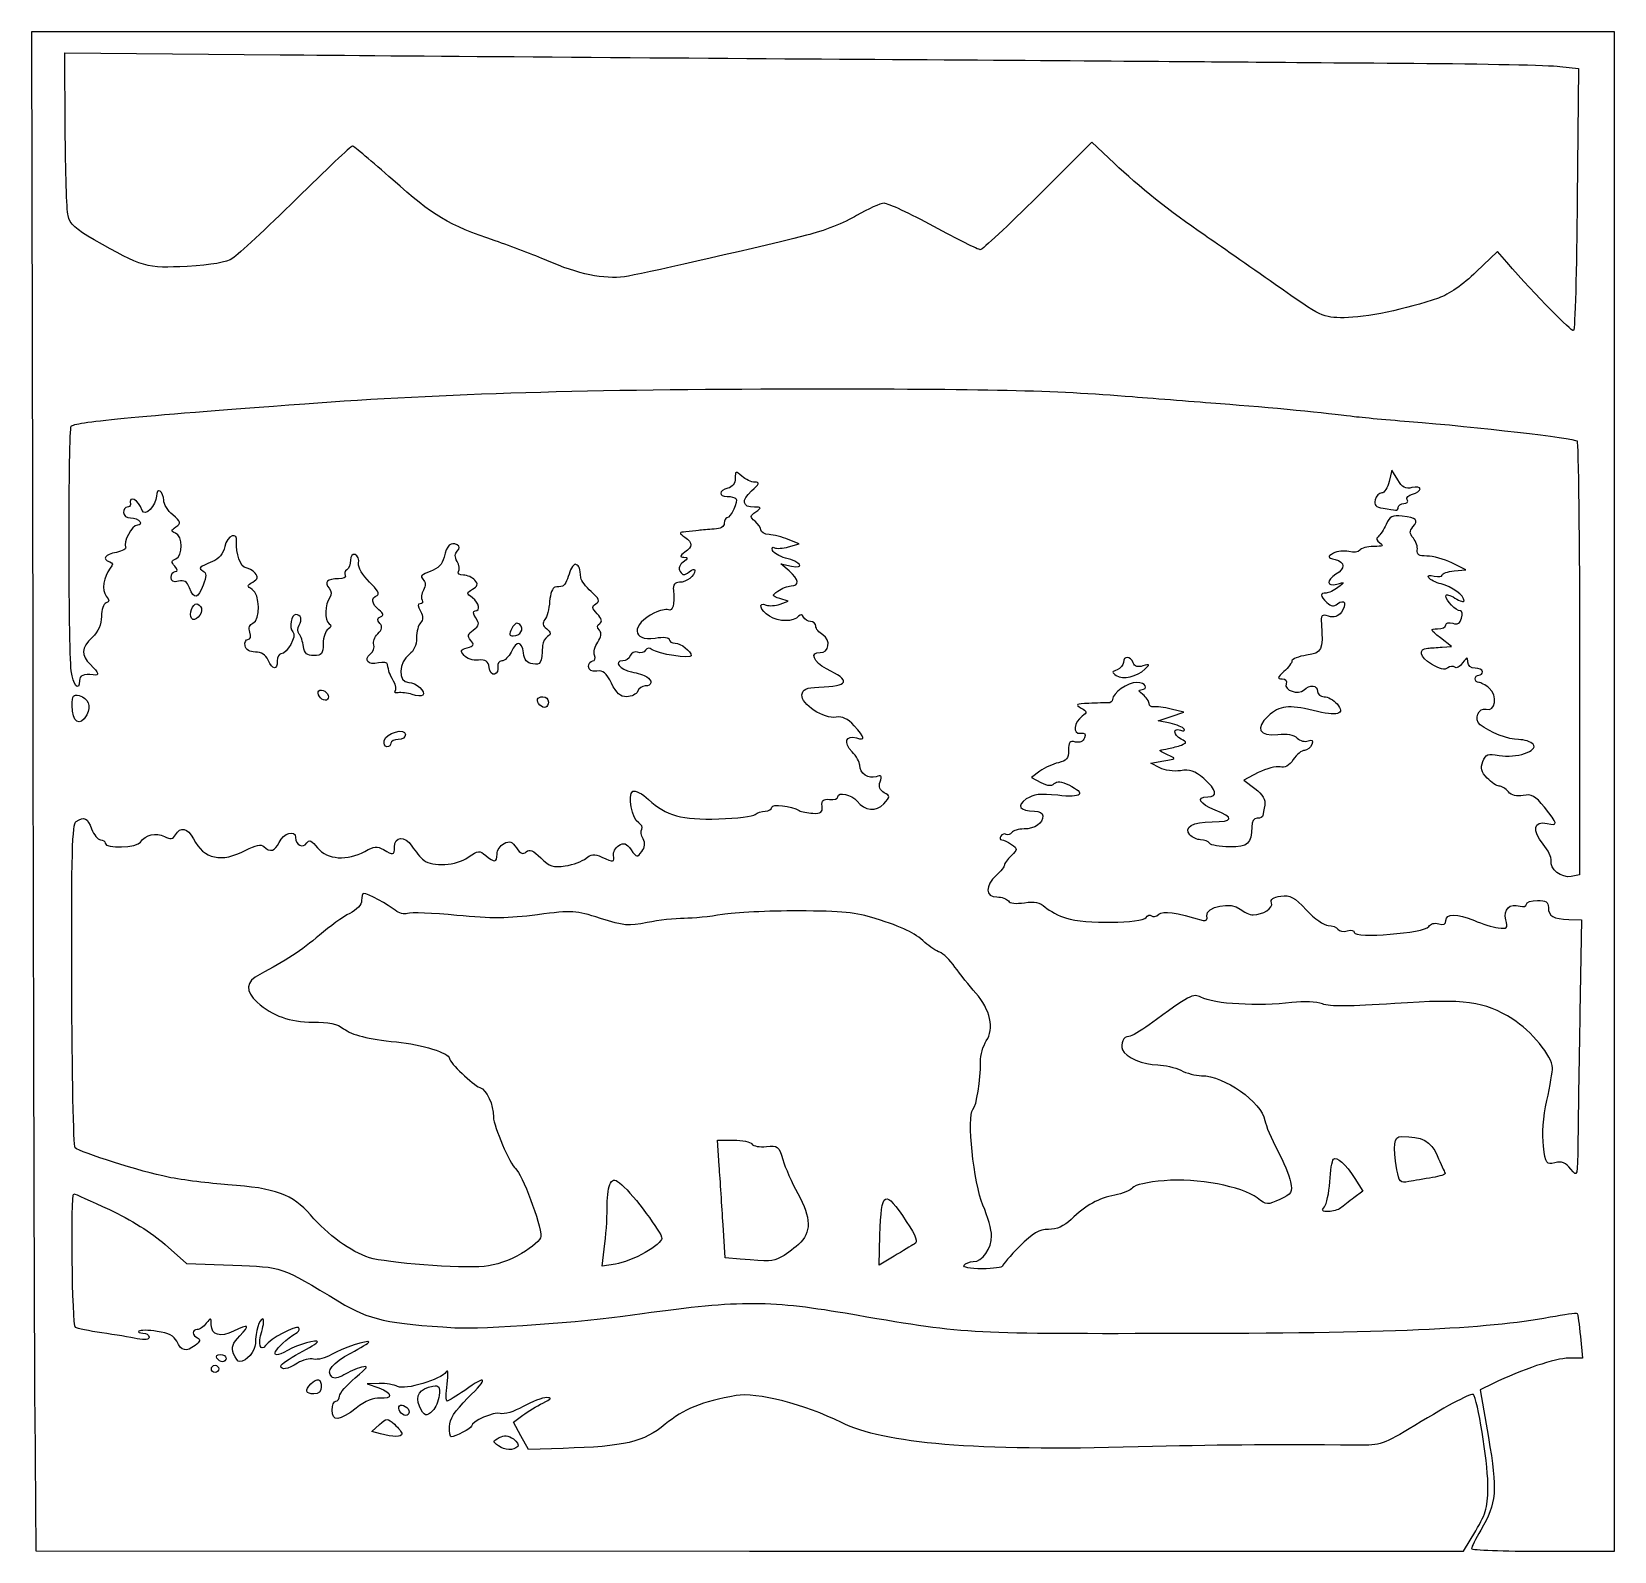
# Model space of a CAD drawing. Header units: centimetres. Extents: x -9.8 to 9.9, y -5 to 13.9.
import ezdxf

# ---------------------------------------------------------------- set-up
doc = ezdxf.new("R2010")
doc.units = ezdxf.units.CM
doc.header["$MEASUREMENT"] = 0
doc.layers.add('Layer 1', color=7, linetype='Continuous')

msp = doc.modelspace()

# ---------------------------------------------------------------- linework, layer by layer
at = {"layer": 'Layer 1'}
for points, knots in [([(-9.77833, -3.20923), (-9.78516, -2.25109), (-9.79646, 1.99619), (-9.80344, 6.22918), (-9.80344, 6.22918), (-9.80344, 6.22918), (-9.81613, 13.92552), (-9.81613, 13.92552), (-9.81613, 13.92552), (-9.81613, 13.92552), (0.02012, 13.92552), (0.02012, 13.92552), (0.02012, 13.92552), (0.02012, 13.92552), (9.85637, 13.92552), (9.85637, 13.92552), (9.85637, 13.92552), (9.85637, 13.92552), (9.85637, 4.48556), (9.85637, 4.48556), (9.85637, 4.48556), (9.85637, 4.48556), (9.85637, -4.9544), (9.85637, -4.9544), (9.85637, -4.9544), (9.85637, -4.9544), (8.96849, -4.9544), (8.96849, -4.9544), (8.96849, -4.9544), (8.48016, -4.9544), (8.08086, -4.93941), (8.08116, -4.92108), (8.08116, -4.92108), (8.08148, -4.90276), (8.13332, -4.79968), (8.19639, -4.69202), (8.19639, -4.69202), (8.39324, -4.35604), (8.40602, -4.1996), (8.29046, -3.54113), (8.29046, -3.54113), (8.29046, -3.54113), (8.18666, -2.94969), (8.18666, -2.94969), (8.18666, -2.94969), (8.18666, -2.94969), (8.34991, -2.86986), (8.34991, -2.86986), (8.34991, -2.86986), (8.6994, -2.69895), (9.12827, -2.55554), (9.28991, -2.55554), (9.28991, -2.55554), (9.28991, -2.55554), (9.45921, -2.55554), (9.45921, -2.55554), (9.45921, -2.55554), (9.45921, -2.55554), (9.43411, -2.28549), (9.43411, -2.28549), (9.43411, -2.28549), (9.42031, -2.13696), (9.40184, -2.00844), (9.39307, -1.99989), (9.39307, -1.99989), (9.3843, -1.99134), (9.23396, -2.01083), (9.05897, -2.04321), (9.05897, -2.04321), (8.24881, -2.19313), (7.06656, -2.24438), (4.36918, -2.24651), (4.36918, -2.24651), (1.70418, -2.24861), (1.83899, -2.25696), (0.2946, -1.99419), (0.2946, -1.99419), (-0.66983, -1.8301), (-1.06897, -1.83375), (-2.34626, -2.01834), (-2.34626, -2.01834), (-2.96068, -2.10713), (-4.2041, -2.19627), (-4.55457, -2.17664), (-4.55457, -2.17664), (-5.38588, -2.13008), (-5.62236, -2.07737), (-5.98883, -1.85694), (-5.98883, -1.85694), (-6.73742, -1.40667), (-6.68292, -1.42541), (-7.31579, -1.40075), (-7.31579, -1.40075), (-7.31579, -1.40075), (-7.89147, -1.37832), (-7.89147, -1.37832), (-7.89147, -1.37832), (-7.89147, -1.37832), (-8.15813, -1.14299), (-8.15813, -1.14299), (-8.15813, -1.14299), (-8.32348, -0.99706), (-8.58602, -0.83251), (-8.84918, -0.70986), (-8.84918, -0.70986), (-9.08259, -0.60107), (-9.28236, -0.51206), (-9.29312, -0.51206), (-9.29312, -0.51206), (-9.33205, -0.51206), (-9.31161, -2.15112), (-9.27239, -2.17477), (-9.27239, -2.17477), (-9.25024, -2.18813), (-9.10169, -2.21793), (-8.94228, -2.24099), (-8.94228, -2.24099), (-8.78287, -2.26405), (-8.58586, -2.29678), (-8.50447, -2.31372), (-8.50447, -2.31372), (-8.4065, -2.33411), (-8.35649, -2.32763), (-8.35649, -2.29454), (-8.35649, -2.29454), (-8.35649, -2.26705), (-8.39064, -2.24456), (-8.43238, -2.24456), (-8.43238, -2.24456), (-8.47412, -2.24456), (-8.49649, -2.23307), (-8.48209, -2.21902), (-8.48209, -2.21902), (-8.46769, -2.20497), (-8.36595, -2.20664), (-8.256, -2.22272), (-8.256, -2.22272), (-8.11498, -2.24335), (-8.04334, -2.27947), (-8.01278, -2.34534), (-8.01278, -2.34534), (-7.95557, -2.46867), (-7.89389, -2.48292), (-7.7855, -2.39785), (-7.7855, -2.39785), (-7.72236, -2.34829), (-7.71291, -2.32107), (-7.75319, -2.3047), (-7.75319, -2.3047), (-7.82438, -2.27577), (-7.82801, -2.20013), (-7.75821, -2.20013), (-7.75821, -2.20013), (-7.72967, -2.20013), (-7.6791, -2.16515), (-7.64583, -2.12239), (-7.64583, -2.12239), (-7.58954, -2.05004), (-7.58524, -2.05125), (-7.5839, -2.13985), (-7.5839, -2.13985), (-7.58194, -2.26845), (-7.46805, -2.30246), (-7.30864, -2.22203), (-7.30864, -2.22203), (-7.1168, -2.12524), (-7.09514, -2.14018), (-7.22769, -2.27787), (-7.22769, -2.27787), (-7.32012, -2.37389), (-7.33687, -2.42142), (-7.30597, -2.49999), (-7.30597, -2.49999), (-7.28435, -2.55496), (-7.25064, -2.59931), (-7.23105, -2.59853), (-7.23105, -2.59853), (-7.14444, -2.5951), (-7.03602, -2.47005), (-7.03545, -2.37293), (-7.03545, -2.37293), (-7.03459, -2.22579), (-6.98708, -2.06686), (-6.94396, -2.06686), (-6.94396, -2.06686), (-6.92418, -2.06686), (-6.93, -2.13681), (-6.9569, -2.2223), (-6.9569, -2.2223), (-7.00438, -2.37323), (-6.97233, -2.48822), (-6.90839, -2.3964), (-6.90839, -2.3964), (-6.85408, -2.31841), (-6.53202, -2.14402), (-6.5, -2.17526), (-6.5, -2.17526), (-6.48326, -2.19159), (-6.49108, -2.21886), (-6.51738, -2.23586), (-6.51738, -2.23586), (-6.80202, -2.41983), (-6.90234, -2.60833), (-6.63628, -2.45926), (-6.63628, -2.45926), (-6.50739, -2.38705), (-6.26204, -2.31672), (-6.26204, -2.35199), (-6.26204, -2.35199), (-6.26204, -2.36315), (-6.36449, -2.42668), (-6.4897, -2.49317), (-6.4897, -2.49317), (-6.61491, -2.55966), (-6.71736, -2.63087), (-6.71736, -2.65142), (-6.71736, -2.65142), (-6.71736, -2.70958), (-6.63385, -2.69566), (-6.51078, -2.61699), (-6.51078, -2.61699), (-6.44901, -2.5775), (-6.35911, -2.55524), (-6.31101, -2.56751), (-6.31101, -2.56751), (-6.26291, -2.57978), (-6.16249, -2.5536), (-6.08786, -2.50932), (-6.08786, -2.50932), (-5.95919, -2.43298), (-5.62459, -2.32255), (-5.62459, -2.35642), (-5.62459, -2.35642), (-5.62459, -2.36514), (-5.72585, -2.42605), (-5.8496, -2.49176), (-5.8496, -2.49176), (-6.07983, -2.61402), (-6.16112, -2.71617), (-6.08627, -2.78919), (-6.08627, -2.78919), (-6.06042, -2.81442), (-6.00261, -2.80474), (-5.9368, -2.76418), (-5.9368, -2.76418), (-5.87778, -2.7278), (-5.77826, -2.6846), (-5.71565, -2.66817), (-5.71565, -2.66817), (-5.6211, -2.64337), (-5.6346, -2.66578), (-5.79533, -2.8005), (-5.79533, -2.8005), (-5.90176, -2.88971), (-5.98884, -2.99102), (-5.98884, -3.02564), (-5.98884, -3.02564), (-5.98884, -3.06026), (-6.00933, -3.08859), (-6.03437, -3.08859), (-6.03437, -3.08859), (-6.05941, -3.08859), (-6.0799, -3.13857), (-6.0799, -3.19965), (-6.0799, -3.19965), (-6.0799, -3.34758), (-5.9943, -3.34054), (-5.78086, -3.17505), (-5.78086, -3.17505), (-5.66922, -3.08849), (-5.56395, -3.04368), (-5.49002, -3.05125), (-5.49002, -3.05125), (-5.32163, -3.06848), (-5.32819, -2.98624), (-5.50005, -2.92539), (-5.50005, -2.92539), (-5.50005, -2.92539), (-5.64735, -2.87324), (-5.64735, -2.87324), (-5.64735, -2.87324), (-5.64735, -2.87324), (-5.49638, -2.86986), (-5.49638, -2.86986), (-5.49638, -2.86986), (-5.41335, -2.868), (-5.3102, -2.88486), (-5.26718, -2.90733), (-5.26718, -2.90733), (-5.17462, -2.95566), (-4.72512, -2.82153), (-4.66319, -2.72711), (-4.66319, -2.72711), (-4.63952, -2.69101), (-4.63506, -2.75175), (-4.65214, -2.87759), (-4.65214, -2.87759), (-4.6679, -2.99365), (-4.66758, -3.0886), (-4.65144, -3.0886), (-4.65144, -3.0886), (-4.6353, -3.0886), (-4.53724, -3.02863), (-4.43352, -2.95533), (-4.43352, -2.95533), (-4.15099, -2.75565), (-4.1344, -2.7942), (-4.39269, -3.05021), (-4.39269, -3.05021), (-4.56124, -3.21727), (-4.62287, -3.31243), (-4.62287, -3.4056), (-4.62287, -3.4056), (-4.62287, -3.47558), (-4.61359, -3.53284), (-4.60225, -3.53284), (-4.60225, -3.53284), (-4.5535, -3.53284), (-4.34968, -3.42727), (-4.34968, -3.40202), (-4.34968, -3.40202), (-4.34968, -3.34214), (-4.07058, -3.21772), (-3.99133, -3.24226), (-3.99133, -3.24226), (-3.94269, -3.25732), (-3.82297, -3.22129), (-3.7073, -3.15677), (-3.7073, -3.15677), (-3.59732, -3.09543), (-3.46636, -3.04546), (-3.41628, -3.04573), (-3.41628, -3.04573), (-3.34507, -3.04608), (-3.355, -3.06078), (-3.46181, -3.11304), (-3.46181, -3.11304), (-3.53694, -3.1498), (-3.64963, -3.21854), (-3.71224, -3.2658), (-3.71224, -3.2658), (-3.71224, -3.2658), (-3.82607, -3.35173), (-3.82607, -3.35173), (-3.82607, -3.35173), (-3.82607, -3.35173), (-3.734, -3.52003), (-3.734, -3.52003), (-3.734, -3.52003), (-3.734, -3.52003), (-3.64193, -3.68833), (-3.64193, -3.68833), (-3.64193, -3.68833), (-3.64193, -3.68833), (-3.21038, -3.67602), (-3.21038, -3.67602), (-3.21038, -3.67602), (-2.44402, -3.65415), (-2.20671, -3.5983), (-1.94137, -3.37732), (-1.94137, -3.37732), (-1.71778, -3.19112), (-1.47896, -3.09425), (-1.06122, -3.02033), (-1.06122, -3.02033), (-0.80721, -2.97538), (-0.20442, -3.12944), (0.24931, -3.35528), (0.24931, -3.35528), (0.77978, -3.61931), (1.91316, -3.71254), (3.93716, -3.65861), (3.93716, -3.65861), (4.91528, -3.63255), (5.48804, -3.62803), (6.66909, -3.63708), (6.66909, -3.63708), (6.95063, -3.63923), (6.98501, -3.62729), (7.37484, -3.39179), (7.37484, -3.39179), (7.8231, -3.12099), (8.08084, -2.98522), (8.10392, -3.00773), (8.10392, -3.00773), (8.15568, -3.05823), (8.28198, -3.83342), (8.28357, -4.11036), (8.28357, -4.11036), (8.28529, -4.40959), (8.26993, -4.46962), (8.13283, -4.69954), (8.13283, -4.69954), (8.13283, -4.69954), (7.98018, -4.95554), (7.98018, -4.95554), (7.98018, -4.95554), (7.98018, -4.95554), (-0.89287, -4.95343), (-0.89287, -4.95343), (-0.89287, -4.95343), (-0.89287, -4.95343), (-9.76591, -4.95131), (-9.76591, -4.95131), (-9.76591, -4.95131), (-9.76591, -4.95131), (-9.77833, -3.20923), (-9.77833, -3.20923)], [0, 0, 0, 0, 0.00970874, 0.00970874, 0.00970874, 0.00970874, 0.01941748, 0.01941748, 0.01941748, 0.01941748, 0.02912621, 0.02912621, 0.02912621, 0.02912621, 0.03883495, 0.03883495, 0.03883495, 0.03883495, 0.04854369, 0.04854369, 0.04854369, 0.04854369, 0.05825243, 0.05825243, 0.05825243, 0.05825243, 0.06796117, 0.06796117, 0.06796117, 0.06796117, 0.0776699, 0.0776699, 0.0776699, 0.0776699, 0.08737864, 0.08737864, 0.08737864, 0.08737864, 0.09708738, 0.09708738, 0.09708738, 0.09708738, 0.10679612, 0.10679612, 0.10679612, 0.10679612, 0.11650485, 0.11650485, 0.11650485, 0.11650485, 0.12621359, 0.12621359, 0.12621359, 0.12621359, 0.13592233, 0.13592233, 0.13592233, 0.13592233, 0.14563107, 0.14563107, 0.14563107, 0.14563107, 0.15533981, 0.15533981, 0.15533981, 0.15533981, 0.16504854, 0.16504854, 0.16504854, 0.16504854, 0.17475728, 0.17475728, 0.17475728, 0.17475728, 0.18446602, 0.18446602, 0.18446602, 0.18446602, 0.19417476, 0.19417476, 0.19417476, 0.19417476, 0.2038835, 0.2038835, 0.2038835, 0.2038835, 0.21359223, 0.21359223, 0.21359223, 0.21359223, 0.22330097, 0.22330097, 0.22330097, 0.22330097, 0.23300971, 0.23300971, 0.23300971, 0.23300971, 0.24271845, 0.24271845, 0.24271845, 0.24271845, 0.25242718, 0.25242718, 0.25242718, 0.25242718, 0.26213592, 0.26213592, 0.26213592, 0.26213592, 0.27184466, 0.27184466, 0.27184466, 0.27184466, 0.2815534, 0.2815534, 0.2815534, 0.2815534, 0.29126214, 0.29126214, 0.29126214, 0.29126214, 0.30097087, 0.30097087, 0.30097087, 0.30097087, 0.31067961, 0.31067961, 0.31067961, 0.31067961, 0.32038835, 0.32038835, 0.32038835, 0.32038835, 0.33009709, 0.33009709, 0.33009709, 0.33009709, 0.33980583, 0.33980583, 0.33980583, 0.33980583, 0.34951456, 0.34951456, 0.34951456, 0.34951456, 0.3592233, 0.3592233, 0.3592233, 0.3592233, 0.36893204, 0.36893204, 0.36893204, 0.36893204, 0.37864078, 0.37864078, 0.37864078, 0.37864078, 0.38834951, 0.38834951, 0.38834951, 0.38834951, 0.39805825, 0.39805825, 0.39805825, 0.39805825, 0.40776699, 0.40776699, 0.40776699, 0.40776699, 0.41747573, 0.41747573, 0.41747573, 0.41747573, 0.42718447, 0.42718447, 0.42718447, 0.42718447, 0.4368932, 0.4368932, 0.4368932, 0.4368932, 0.44660194, 0.44660194, 0.44660194, 0.44660194, 0.45631068, 0.45631068, 0.45631068, 0.45631068, 0.46601942, 0.46601942, 0.46601942, 0.46601942, 0.47572816, 0.47572816, 0.47572816, 0.47572816, 0.48543689, 0.48543689, 0.48543689, 0.48543689, 0.49514563, 0.49514563, 0.49514563, 0.49514563, 0.50485437, 0.50485437, 0.50485437, 0.50485437, 0.51456311, 0.51456311, 0.51456311, 0.51456311, 0.52427184, 0.52427184, 0.52427184, 0.52427184, 0.53398058, 0.53398058, 0.53398058, 0.53398058, 0.54368932, 0.54368932, 0.54368932, 0.54368932, 0.55339806, 0.55339806, 0.55339806, 0.55339806, 0.5631068, 0.5631068, 0.5631068, 0.5631068, 0.57281553, 0.57281553, 0.57281553, 0.57281553, 0.58252427, 0.58252427, 0.58252427, 0.58252427, 0.59223301, 0.59223301, 0.59223301, 0.59223301, 0.60194175, 0.60194175, 0.60194175, 0.60194175, 0.61165049, 0.61165049, 0.61165049, 0.61165049, 0.62135922, 0.62135922, 0.62135922, 0.62135922, 0.63106796, 0.63106796, 0.63106796, 0.63106796, 0.6407767, 0.6407767, 0.6407767, 0.6407767, 0.65048544, 0.65048544, 0.65048544, 0.65048544, 0.66019417, 0.66019417, 0.66019417, 0.66019417, 0.66990291, 0.66990291, 0.66990291, 0.66990291, 0.67961165, 0.67961165, 0.67961165, 0.67961165, 0.68932039, 0.68932039, 0.68932039, 0.68932039, 0.69902913, 0.69902913, 0.69902913, 0.69902913, 0.70873786, 0.70873786, 0.70873786, 0.70873786, 0.7184466, 0.7184466, 0.7184466, 0.7184466, 0.72815534, 0.72815534, 0.72815534, 0.72815534, 0.73786408, 0.73786408, 0.73786408, 0.73786408, 0.74757282, 0.74757282, 0.74757282, 0.74757282, 0.75728155, 0.75728155, 0.75728155, 0.75728155, 0.76699029, 0.76699029, 0.76699029, 0.76699029, 0.77669903, 0.77669903, 0.77669903, 0.77669903, 0.78640777, 0.78640777, 0.78640777, 0.78640777, 0.7961165, 0.7961165, 0.7961165, 0.7961165, 0.80582524, 0.80582524, 0.80582524, 0.80582524, 0.81553398, 0.81553398, 0.81553398, 0.81553398, 0.82524272, 0.82524272, 0.82524272, 0.82524272, 0.83495146, 0.83495146, 0.83495146, 0.83495146, 0.84466019, 0.84466019, 0.84466019, 0.84466019, 0.85436893, 0.85436893, 0.85436893, 0.85436893, 0.86407767, 0.86407767, 0.86407767, 0.86407767, 0.87378641, 0.87378641, 0.87378641, 0.87378641, 0.88349515, 0.88349515, 0.88349515, 0.88349515, 0.89320388, 0.89320388, 0.89320388, 0.89320388, 0.90291262, 0.90291262, 0.90291262, 0.90291262, 0.91262136, 0.91262136, 0.91262136, 0.91262136, 0.9223301, 0.9223301, 0.9223301, 0.9223301, 0.93203883, 0.93203883, 0.93203883, 0.93203883, 0.94174757, 0.94174757, 0.94174757, 0.94174757, 0.95145631, 0.95145631, 0.95145631, 0.95145631, 0.96116505, 0.96116505, 0.96116505, 0.96116505, 0.97087379, 0.97087379, 0.97087379, 0.97087379, 0.98058252, 0.98058252, 0.98058252, 0.98058252, 1, 1, 1, 1]), ([(9.39528, 11.84982), (9.39528, 11.84982), (9.40932, 13.46796), (9.40932, 13.46796), (9.40932, 13.46796), (9.40932, 13.46796), (9.17826, 13.49466), (9.17826, 13.49466), (9.17826, 13.49466), (9.05117, 13.50934), (8.23486, 13.52644), (7.36422, 13.53266), (7.36422, 13.53266), (6.49358, 13.53887), (5.49439, 13.54675), (5.14379, 13.55016), (5.14379, 13.55016), (4.7932, 13.55358), (2.58033, 13.56941), (0.22632, 13.58536), (0.22632, 13.58536), (-2.12769, 13.6013), (-5.25745, 13.62551), (-6.72871, 13.63915), (-6.72871, 13.63915), (-6.72871, 13.63915), (-9.40372, 13.66396), (-9.40372, 13.66396), (-9.40372, 13.66396), (-9.40372, 13.66396), (-9.39834, 12.71747), (-9.39834, 12.71747), (-9.39834, 12.71747), (-9.39538, 12.1969), (-9.37998, 11.71199), (-9.36413, 11.63988), (-9.36413, 11.63988), (-9.34163, 11.53753), (-9.27041, 11.47161), (-9.03941, 11.33933), (-9.03941, 11.33933), (-8.44524, 10.99907), (-8.38312, 10.98134), (-7.88418, 11.00954), (-7.88418, 11.00954), (-7.57141, 11.02722), (-7.39824, 11.05818), (-7.31503, 11.1113), (-7.31503, 11.1113), (-7.24925, 11.15329), (-6.89466, 11.48382), (-6.52706, 11.84581), (-6.52706, 11.84581), (-6.15946, 12.2078), (-5.84515, 12.50398), (-5.82859, 12.50398), (-5.82859, 12.50398), (-5.81203, 12.50398), (-5.58666, 12.31513), (-5.32776, 12.08432), (-5.32776, 12.08432), (-4.82704, 11.63792), (-4.63312, 11.52252), (-4.0537, 11.32618), (-4.0537, 11.32618), (-3.85336, 11.25829), (-3.56494, 11.14852), (-3.41276, 11.08224), (-3.41276, 11.08224), (-3.02104, 10.91162), (-2.70098, 10.84508), (-2.44708, 10.88148), (-2.44708, 10.88148), (-2.24626, 10.91027), (-1.00599, 11.19192), (-0.18347, 11.39551), (-0.18347, 11.39551), (0.01687, 11.4451), (0.29657, 11.55487), (0.43808, 11.63944), (0.43808, 11.63944), (0.57959, 11.72401), (0.73374, 11.79321), (0.78064, 11.79321), (0.78064, 11.79321), (0.82754, 11.79321), (1.1054, 11.66327), (1.39811, 11.50446), (1.39811, 11.50446), (1.69082, 11.34565), (1.95042, 11.21571), (1.975, 11.21571), (1.975, 11.21571), (1.99958, 11.21571), (2.32182, 11.51624), (2.69108, 11.88356), (2.69108, 11.88356), (2.69108, 11.88356), (3.36248, 12.55141), (3.36248, 12.55141), (3.36248, 12.55141), (3.36248, 12.55141), (3.63845, 12.28977), (3.63845, 12.28977), (3.63845, 12.28977), (3.94641, 11.9978), (4.33152, 11.69194), (4.76415, 11.3957), (4.76415, 11.3957), (4.92287, 11.28702), (5.3172, 11.01215), (5.64045, 10.78488), (5.64045, 10.78488), (6.22408, 10.37453), (6.23005, 10.37166), (6.49797, 10.37166), (6.49797, 10.37166), (6.76196, 10.37166), (7.26389, 10.47615), (7.67143, 10.61595), (7.67143, 10.61595), (7.79829, 10.65947), (7.976, 10.7822), (8.14031, 10.93976), (8.14031, 10.93976), (8.14031, 10.93976), (8.4049, 11.19349), (8.4049, 11.19349), (8.4049, 11.19349), (8.4049, 11.19349), (8.52129, 11.06022), (8.52129, 11.06022), (8.52129, 11.06022), (8.89062, 10.63734), (9.32184, 10.19588), (9.34936, 10.21248), (9.34936, 10.21248), (9.36689, 10.22305), (9.38755, 10.95986), (9.39527, 11.84983), (9.39527, 11.84983), (9.39527, 11.84983), (9.39528, 11.84982), (9.39528, 11.84982)], [0, 0, 0, 0, 0.02702703, 0.02702703, 0.02702703, 0.02702703, 0.05405405, 0.05405405, 0.05405405, 0.05405405, 0.08108108, 0.08108108, 0.08108108, 0.08108108, 0.10810811, 0.10810811, 0.10810811, 0.10810811, 0.13513514, 0.13513514, 0.13513514, 0.13513514, 0.16216216, 0.16216216, 0.16216216, 0.16216216, 0.18918919, 0.18918919, 0.18918919, 0.18918919, 0.21621622, 0.21621622, 0.21621622, 0.21621622, 0.24324324, 0.24324324, 0.24324324, 0.24324324, 0.27027027, 0.27027027, 0.27027027, 0.27027027, 0.2972973, 0.2972973, 0.2972973, 0.2972973, 0.32432432, 0.32432432, 0.32432432, 0.32432432, 0.35135135, 0.35135135, 0.35135135, 0.35135135, 0.37837838, 0.37837838, 0.37837838, 0.37837838, 0.40540541, 0.40540541, 0.40540541, 0.40540541, 0.43243243, 0.43243243, 0.43243243, 0.43243243, 0.45945946, 0.45945946, 0.45945946, 0.45945946, 0.48648649, 0.48648649, 0.48648649, 0.48648649, 0.51351351, 0.51351351, 0.51351351, 0.51351351, 0.54054054, 0.54054054, 0.54054054, 0.54054054, 0.56756757, 0.56756757, 0.56756757, 0.56756757, 0.59459459, 0.59459459, 0.59459459, 0.59459459, 0.62162162, 0.62162162, 0.62162162, 0.62162162, 0.64864865, 0.64864865, 0.64864865, 0.64864865, 0.67567568, 0.67567568, 0.67567568, 0.67567568, 0.7027027, 0.7027027, 0.7027027, 0.7027027, 0.72972973, 0.72972973, 0.72972973, 0.72972973, 0.75675676, 0.75675676, 0.75675676, 0.75675676, 0.78378378, 0.78378378, 0.78378378, 0.78378378, 0.81081081, 0.81081081, 0.81081081, 0.81081081, 0.83783784, 0.83783784, 0.83783784, 0.83783784, 0.86486486, 0.86486486, 0.86486486, 0.86486486, 0.89189189, 0.89189189, 0.89189189, 0.89189189, 0.91891892, 0.91891892, 0.91891892, 0.91891892, 0.94594595, 0.94594595, 0.94594595, 0.94594595, 1, 1, 1, 1]), ([(-3.72612, -1.2542), (-3.59325, -1.17667), (-3.48481, -1.08291), (-3.48513, -1.04587), (-3.48513, -1.04587), (-3.48654, -0.88456), (-3.72161, -0.25882), (-3.80249, -0.2011), (-3.80249, -0.2011), (-3.8679, -0.15442), (-4.07646, 0.33163), (-4.07646, 0.43739), (-4.07646, 0.43739), (-4.07646, 0.60257), (-4.15557, 0.77468), (-4.24652, 0.80736), (-4.24652, 0.80736), (-4.33193, 0.83805), (-4.62284, 1.1171), (-4.62284, 1.16834), (-4.62284, 1.16834), (-4.62284, 1.23608), (-4.96394, 1.34239), (-5.28306, 1.37411), (-5.28306, 1.37411), (-5.64065, 1.40966), (-5.83104, 1.45736), (-5.93803, 1.5382), (-5.93803, 1.5382), (-6.01581, 1.59697), (-6.12367, 1.62025), (-6.31817, 1.62025), (-6.31817, 1.62025), (-6.60933, 1.62025), (-6.82257, 1.69604), (-7.01112, 1.86652), (-7.01112, 1.86652), (-7.16862, 2.00893), (-7.1583, 2.12076), (-6.97912, 2.2133), (-6.97912, 2.2133), (-6.66636, 2.37484), (-6.45867, 2.51131), (-6.23886, 2.69969), (-6.23886, 2.69969), (-6.11345, 2.80717), (-5.94441, 2.92863), (-5.86322, 2.96959), (-5.86322, 2.96959), (-5.77237, 3.01542), (-5.7156, 3.0778), (-5.7156, 3.13177), (-5.7156, 3.13177), (-5.7156, 3.18001), (-5.70434, 3.21948), (-5.69057, 3.21948), (-5.69057, 3.21948), (-5.64361, 3.21948), (-5.3743, 3.07566), (-5.29612, 3.00883), (-5.29612, 3.00883), (-5.25323, 2.97216), (-5.18505, 2.95455), (-5.14462, 2.96969), (-5.14462, 2.96969), (-5.10419, 2.98483), (-4.82741, 2.97395), (-4.52956, 2.94551), (-4.52956, 2.94551), (-4.09725, 2.90424), (-3.89549, 2.90575), (-3.52933, 2.95304), (-3.52933, 2.95304), (-3.08632, 3.01025), (-3.05957, 3.00873), (-2.7465, 2.90859), (-2.7465, 2.90859), (-2.45447, 2.81518), (-2.39688, 2.81004), (-2.16526, 2.85672), (-2.16526, 2.85672), (-2.02386, 2.88521), (-1.8172, 2.90864), (-1.70602, 2.90878), (-1.70602, 2.90878), (-1.59484, 2.90891), (-1.38093, 2.93026), (-1.23067, 2.9562), (-1.23067, 2.9562), (-1.08041, 2.98214), (-0.65599, 3.00247), (-0.2875, 3.00137), (-0.2875, 3.00137), (0.26171, 2.99973), (0.43407, 2.9829), (0.66867, 2.90799), (0.66867, 2.90799), (1.02552, 2.79404), (1.14822, 2.73499), (1.28762, 2.61008), (1.28762, 2.61008), (1.3481, 2.55589), (1.43115, 2.50049), (1.47218, 2.48698), (1.47218, 2.48698), (1.51321, 2.47347), (1.59801, 2.39077), (1.66062, 2.30321), (1.66062, 2.30321), (1.72323, 2.21564), (1.83924, 2.07065), (1.91844, 1.981), (1.91844, 1.981), (2.10004, 1.77542), (2.15247, 1.53823), (2.05004, 1.38571), (2.05004, 1.38571), (2.0092, 1.3249), (1.97647, 1.20786), (1.97731, 1.12562), (1.97731, 1.12562), (1.97962, 0.89892), (1.9295, 0.58146), (1.88397, 0.53442), (1.88397, 0.53442), (1.80552, 0.45337), (1.89288, -0.38339), (2.00815, -0.65512), (2.00815, -0.65512), (2.06744, -0.79487), (2.11594, -0.96534), (2.11594, -1.03394), (2.11594, -1.03394), (2.11594, -1.19199), (2.00002, -1.35613), (1.88838, -1.35613), (1.88838, -1.35613), (1.84119, -1.35613), (1.78992, -1.37612), (1.77444, -1.40055), (1.77444, -1.40055), (1.75697, -1.42813), (1.84227, -1.44497), (1.99941, -1.44497), (1.99941, -1.44497), (2.13862, -1.44497), (2.25253, -1.42998), (2.25255, -1.41165), (2.25255, -1.41165), (2.25256, -1.39333), (2.3472, -1.28338), (2.46285, -1.16732), (2.46285, -1.16732), (2.63003, -0.99955), (2.70395, -0.95631), (2.82358, -0.95631), (2.82358, -0.95631), (2.92653, -0.95631), (3.01468, -0.91752), (3.10275, -0.83347), (3.10275, -0.83347), (3.2915, -0.65333), (3.44628, -0.56704), (3.64598, -0.53058), (3.64598, -0.53058), (3.74355, -0.51277), (3.84387, -0.47136), (3.86891, -0.43857), (3.86891, -0.43857), (3.89605, -0.40302), (4.05417, -0.36754), (4.26044, -0.35071), (4.26044, -0.35071), (4.67112, -0.31721), (5.22973, -0.42072), (5.418, -0.56521), (5.418, -0.56521), (5.53437, -0.65452), (5.54502, -0.6552), (5.69958, -0.58329), (5.69958, -0.58329), (5.84624, -0.51506), (5.85775, -0.49615), (5.83193, -0.36594), (5.83193, -0.36594), (5.81638, -0.2875), (5.74279, -0.10907), (5.66841, 0.03057), (5.66841, 0.03057), (5.59403, 0.17021), (5.52373, 0.33525), (5.5122, 0.39731), (5.5122, 0.39731), (5.46934, 0.62789), (5.00844, 0.95355), (4.72409, 0.95416), (4.72409, 0.95416), (4.65442, 0.95429), (4.53873, 0.9843), (4.467, 1.0208), (4.467, 1.0208), (4.39527, 1.0573), (4.26619, 1.08716), (4.18016, 1.08716), (4.18016, 1.08716), (4.0073, 1.08716), (3.77449, 1.18723), (3.74313, 1.27502), (3.74313, 1.27502), (3.71437, 1.35551), (3.75504, 1.44254), (3.82141, 1.44254), (3.82141, 1.44254), (3.85254, 1.44254), (3.96665, 1.50751), (4.07499, 1.58692), (4.07499, 1.58692), (4.58346, 1.9596), (4.61987, 1.97892), (4.71759, 1.92789), (4.71759, 1.92789), (4.87795, 1.84416), (5.4359, 1.81213), (5.84955, 1.86292), (5.84955, 1.86292), (5.99897, 1.88127), (6.15166, 1.87436), (6.22812, 1.84581), (6.22812, 1.84581), (6.32031, 1.81138), (6.57236, 1.81261), (7.12648, 1.85019), (7.12648, 1.85019), (8.01149, 1.91022), (8.23647, 1.88065), (8.593, 1.65743), (8.593, 1.65743), (8.81995, 1.51534), (9.08811, 1.18791), (9.08818, 1.05281), (9.08818, 1.05281), (9.0882, 1.01062), (9.05644, 0.82735), (9.0176, 0.64555), (9.0176, 0.64555), (8.97354, 0.4393), (8.95763, 0.22657), (8.97531, 0.07982), (8.97531, 0.07982), (9.00229, -0.14419), (9.00906, -0.15404), (9.11756, -0.12747), (9.11756, -0.12747), (9.20452, -0.10618), (9.25131, -0.12473), (9.31525, -0.20588), (9.31525, -0.20588), (9.39834, -0.31132), (9.39906, -0.30856), (9.40351, 0.13205), (9.40351, 0.13205), (9.40598, 0.37638), (9.41701, 1.09706), (9.42804, 1.73357), (9.42804, 1.73357), (9.42804, 1.73357), (9.44808, 2.89086), (9.44808, 2.89086), (9.44808, 2.89086), (9.44808, 2.89086), (9.29106, 2.8952), (9.29106, 2.8952), (9.29106, 2.8952), (9.0949, 2.90063), (9.0368, 2.93472), (9.0368, 3.0444), (9.0368, 3.0444), (9.0368, 3.11059), (9.00506, 3.13062), (8.9002, 3.13062), (8.9002, 3.13062), (8.82507, 3.13062), (8.7636, 3.10928), (8.7636, 3.0832), (8.7636, 3.0832), (8.7636, 3.05712), (8.72774, 3.04667), (8.68392, 3.05997), (8.68392, 3.05997), (8.55484, 3.09916), (8.47421, 3.02195), (8.5078, 2.89134), (8.5078, 2.89134), (8.53504, 2.78543), (8.52702, 2.77716), (8.41152, 2.79208), (8.41152, 2.79208), (8.34222, 2.80103), (8.20934, 2.84088), (8.11623, 2.88064), (8.11623, 2.88064), (7.90103, 2.97253), (7.76189, 2.97357), (7.76189, 2.88329), (7.76189, 2.88329), (7.76189, 2.83477), (7.73531, 2.82189), (7.67421, 2.84081), (7.67421, 2.84081), (7.62201, 2.85697), (7.57134, 2.84285), (7.549, 2.80591), (7.549, 2.80591), (7.50118, 2.72683), (6.62359, 2.65759), (6.62359, 2.7329), (6.62359, 2.7329), (6.62359, 2.76029), (6.58581, 2.76952), (6.53636, 2.7542), (6.53636, 2.7542), (6.48838, 2.73934), (6.43595, 2.74799), (6.41984, 2.77342), (6.41984, 2.77342), (6.40373, 2.79885), (6.34959, 2.81965), (6.29952, 2.81965), (6.29952, 2.81965), (6.24945, 2.81965), (6.12779, 2.90616), (6.02917, 3.01188), (6.02917, 3.01188), (5.87663, 3.17541), (5.82903, 3.20113), (5.71037, 3.18414), (5.71037, 3.18414), (5.6162, 3.17065), (5.57862, 3.14451), (5.59469, 3.10364), (5.59469, 3.10364), (5.62066, 3.03761), (5.49252, 2.95291), (5.36665, 2.95291), (5.36665, 2.95291), (5.32315, 2.95291), (5.25109, 2.98511), (5.20651, 3.02447), (5.20651, 3.02447), (5.09757, 3.12066), (4.77245, 3.05419), (4.79275, 2.93988), (4.79275, 2.93988), (4.80053, 2.89609), (4.7818, 2.87254), (4.74722, 2.88264), (4.74722, 2.88264), (4.39814, 2.98462), (4.25178, 3.00486), (4.19512, 2.95898), (4.19512, 2.95898), (4.16134, 2.93163), (4.11911, 2.92349), (4.10127, 2.9409), (4.10127, 2.9409), (4.08343, 2.95831), (4.05393, 2.94901), (4.03571, 2.92025), (4.03571, 2.92025), (3.98938, 2.84711), (3.26504, 2.83902), (3.04704, 2.90921), (3.04704, 2.90921), (2.95094, 2.94015), (2.83179, 3.00231), (2.78225, 3.04734), (2.78225, 3.04734), (2.71422, 3.10918), (2.65093, 3.12277), (2.52359, 3.10291), (2.52359, 3.10291), (2.42107, 3.08692), (2.34278, 3.09589), (2.32383, 3.12582), (2.32383, 3.12582), (2.30669, 3.15288), (2.24264, 3.17503), (2.18151, 3.17503), (2.18151, 3.17503), (2.03672, 3.17503), (2.03218, 3.31456), (2.17281, 3.44238), (2.17281, 3.44238), (2.22916, 3.4936), (2.27526, 3.55078), (2.27526, 3.56945), (2.27526, 3.56945), (2.27526, 3.58812), (2.31339, 3.6406), (2.35999, 3.68606), (2.35999, 3.68606), (2.44146, 3.76555), (2.44157, 3.77098), (2.36267, 3.82726), (2.36267, 3.82726), (2.31754, 3.85945), (2.26284, 3.8858), (2.2411, 3.8858), (2.2411, 3.8858), (2.21937, 3.8858), (2.21445, 3.90612), (2.23018, 3.93095), (2.23018, 3.93095), (2.24591, 3.95578), (2.27644, 3.96545), (2.29802, 3.95244), (2.29802, 3.95244), (2.3196, 3.93943), (2.35013, 3.94909), (2.36586, 3.97393), (2.36586, 3.97393), (2.38159, 3.99876), (2.45062, 4.01908), (2.51926, 4.01908), (2.51926, 4.01908), (2.65292, 4.01908), (2.75334, 4.0896), (2.75334, 4.18345), (2.75334, 4.18345), (2.75334, 4.21521), (2.70724, 4.24151), (2.65089, 4.24188), (2.65089, 4.24188), (2.46218, 4.24313), (2.41699, 4.30856), (2.5473, 4.39187), (2.5473, 4.39187), (2.64132, 4.45198), (2.72084, 4.46127), (2.93704, 4.4374), (2.93704, 4.4374), (3.23887, 4.40408), (3.29723, 4.45812), (3.07581, 4.56589), (3.07581, 4.56589), (2.98207, 4.61152), (2.92873, 4.61666), (2.8946, 4.58337), (2.8946, 4.58337), (2.86048, 4.55008), (2.81167, 4.55424), (2.72878, 4.59752), (2.72878, 4.59752), (2.72878, 4.59752), (2.61132, 4.65885), (2.61132, 4.65885), (2.61132, 4.65885), (2.61132, 4.65885), (2.71648, 4.73711), (2.71648, 4.73711), (2.71648, 4.73711), (2.77432, 4.78015), (2.87798, 4.8277), (2.94685, 4.84278), (2.94685, 4.84278), (3.04729, 4.86477), (3.07206, 4.89504), (3.07206, 4.99577), (3.07206, 4.99577), (3.07206, 5.09638), (3.08892, 5.11705), (3.15684, 5.09972), (3.15684, 5.09972), (3.20831, 5.08659), (3.25275, 5.10638), (3.26994, 5.15009), (3.26994, 5.15009), (3.29016, 5.20151), (3.27569, 5.2184), (3.2193, 5.2092), (3.2193, 5.2092), (3.12035, 5.19305), (3.13752, 5.34595), (3.2431, 5.42128), (3.2431, 5.42128), (3.30721, 5.46702), (3.30557, 5.47763), (3.22756, 5.52181), (3.22756, 5.52181), (3.1522, 5.56449), (3.1651, 5.57234), (3.32247, 5.57956), (3.32247, 5.57956), (3.42264, 5.58415), (3.53021, 5.58698), (3.56151, 5.58585), (3.56151, 5.58585), (3.59281, 5.58472), (3.61843, 5.60421), (3.61843, 5.62917), (3.61843, 5.62917), (3.61843, 5.70719), (3.8095, 5.84046), (3.92136, 5.84046), (3.92136, 5.84046), (4.02895, 5.84046), (4.07744, 5.75284), (3.97131, 5.7502), (3.97131, 5.7502), (3.93655, 5.74934), (3.94541, 5.72581), (3.99408, 5.68977), (3.99408, 5.68977), (4.0379, 5.65731), (4.07376, 5.6071), (4.07376, 5.57818), (4.07376, 5.57818), (4.07376, 5.54926), (4.09937, 5.53025), (4.13068, 5.53593), (4.13068, 5.53593), (4.16198, 5.54161), (4.25931, 5.52955), (4.34696, 5.50913), (4.34696, 5.50913), (4.34696, 5.50913), (4.50632, 5.472), (4.50632, 5.472), (4.50632, 5.472), (4.50632, 5.472), (4.34696, 5.41844), (4.34696, 5.41844), (4.34696, 5.41844), (4.34696, 5.41844), (4.1876, 5.36488), (4.1876, 5.36488), (4.1876, 5.36488), (4.1876, 5.36488), (4.33506, 5.33271), (4.33506, 5.33271), (4.33506, 5.33271), (4.41616, 5.31502), (4.49406, 5.28232), (4.50817, 5.26005), (4.50817, 5.26005), (4.52228, 5.23778), (4.50202, 5.23146), (4.46316, 5.24601), (4.46316, 5.24601), (4.36606, 5.28236), (4.37365, 5.18885), (4.47218, 5.13489), (4.47218, 5.13489), (4.54573, 5.09461), (4.546, 5.08904), (4.47574, 5.06263), (4.47574, 5.06263), (4.43387, 5.04689), (4.36216, 5.02708), (4.31638, 5.01862), (4.31638, 5.01862), (4.2706, 5.01015), (4.2229, 5.00043), (4.21038, 4.99701), (4.21038, 4.99701), (4.19786, 4.99359), (4.23884, 4.9687), (4.30144, 4.9417), (4.30144, 4.9417), (4.415, 4.89272), (4.4149, 4.89254), (4.25591, 4.86557), (4.25591, 4.86557), (4.25591, 4.86557), (4.09655, 4.83854), (4.09655, 4.83854), (4.09655, 4.83854), (4.09655, 4.83854), (4.20524, 4.77939), (4.20524, 4.77939), (4.20524, 4.77939), (4.26691, 4.74583), (4.37835, 4.73044), (4.46282, 4.74381), (4.46282, 4.74381), (4.5814, 4.76259), (4.64038, 4.74242), (4.75253, 4.64472), (4.75253, 4.64472), (4.91458, 4.50357), (4.93323, 4.41892), (4.80229, 4.41892), (4.80229, 4.41892), (4.64992, 4.41892), (4.70036, 4.32709), (4.89335, 4.25313), (4.89335, 4.25313), (5.13627, 4.16003), (5.12321, 4.10796), (4.85692, 4.10796), (4.85692, 4.10796), (4.61376, 4.10796), (4.4998, 4.04044), (4.58128, 3.94465), (4.58128, 3.94465), (4.60879, 3.91231), (4.66856, 3.88584), (4.71411, 3.88584), (4.71411, 3.88584), (4.75965, 3.88584), (4.80957, 3.86585), (4.82505, 3.84142), (4.82505, 3.84142), (4.84053, 3.81699), (4.95224, 3.797), (5.07329, 3.797), (5.07329, 3.797), (5.30672, 3.797), (5.34867, 3.83477), (5.34867, 4.04496), (5.34867, 4.04496), (5.34867, 4.11083), (5.37509, 4.15238), (5.41697, 4.15238), (5.41697, 4.15238), (5.45453, 4.15238), (5.48679, 4.16737), (5.48865, 4.1857), (5.48865, 4.1857), (5.49051, 4.20402), (5.50044, 4.26279), (5.51071, 4.31629), (5.51071, 4.31629), (5.52391, 4.38502), (5.48824, 4.44498), (5.38918, 4.52062), (5.38918, 4.52062), (5.38918, 4.52062), (5.24897, 4.62768), (5.24897, 4.62768), (5.24897, 4.62768), (5.24897, 4.62768), (5.4309, 4.7202), (5.4309, 4.7202), (5.4309, 4.7202), (5.53096, 4.77109), (5.6525, 4.8026), (5.70097, 4.79023), (5.70097, 4.79023), (5.7612, 4.77486), (5.81342, 4.80395), (5.86589, 4.88208), (5.86589, 4.88208), (5.90812, 4.94497), (5.97075, 4.99642), (6.00506, 4.99642), (6.00506, 4.99642), (6.03937, 4.99642), (6.08011, 5.02863), (6.09559, 5.068), (6.09559, 5.068), (6.11616, 5.12029), (6.10429, 5.1323), (6.05155, 5.11255), (6.05155, 5.11255), (6.01184, 5.09768), (5.94985, 5.1143), (5.91379, 5.14948), (5.91379, 5.14948), (5.87036, 5.19185), (5.78875, 5.20645), (5.67203, 5.19272), (5.67203, 5.19272), (5.44206, 5.16568), (5.38718, 5.2719), (5.55345, 5.42223), (5.55345, 5.42223), (5.69757, 5.55255), (5.80934, 5.56633), (6.11185, 5.49111), (6.11185, 5.49111), (6.41659, 5.41533), (6.52189, 5.44425), (6.40913, 5.57274), (6.40913, 5.57274), (6.36568, 5.62225), (6.2937, 5.66276), (6.24918, 5.66276), (6.24918, 5.66276), (6.20466, 5.66276), (6.16823, 5.69275), (6.16823, 5.7294), (6.16823, 5.7294), (6.16823, 5.80729), (6.07183, 5.81748), (5.99979, 5.7472), (5.99979, 5.7472), (5.9309, 5.67999), (5.74509, 5.74245), (5.77648, 5.82226), (5.77648, 5.82226), (5.79157, 5.86062), (5.77187, 5.88488), (5.72566, 5.88488), (5.72566, 5.88488), (5.66332, 5.88488), (5.66752, 5.90062), (5.74986, 5.97546), (5.74986, 5.97546), (5.80467, 6.02528), (5.84951, 6.08501), (5.84951, 6.1082), (5.84951, 6.1082), (5.84951, 6.13139), (5.93147, 6.16315), (6.03164, 6.17878), (6.03164, 6.17878), (6.22526, 6.20899), (6.23755, 6.23502), (6.21471, 6.56653), (6.21471, 6.56653), (6.20709, 6.67716), (6.21824, 6.6891), (6.30429, 6.66245), (6.30429, 6.66245), (6.37285, 6.64122), (6.42101, 6.6566), (6.4635, 6.71329), (6.4635, 6.71329), (6.53767, 6.81225), (6.50321, 6.88622), (6.41588, 6.81551), (6.41588, 6.81551), (6.36764, 6.77645), (6.33662, 6.7804), (6.28334, 6.83239), (6.28334, 6.83239), (6.19808, 6.91558), (6.1951, 6.95103), (6.27337, 6.95103), (6.27337, 6.95103), (6.30615, 6.95103), (6.37274, 6.98205), (6.42135, 7.01997), (6.42135, 7.01997), (6.50725, 7.08696), (6.50685, 7.08813), (6.40729, 7.0614), (6.40729, 7.0614), (6.2793, 7.02704), (6.27177, 7.10782), (6.39591, 7.18346), (6.39591, 7.18346), (6.5161, 7.25669), (6.51136, 7.33379), (6.38453, 7.36858), (6.38453, 7.36858), (6.28877, 7.39485), (6.2875, 7.3998), (6.36506, 7.4444), (6.36506, 7.4444), (6.4107, 7.47065), (6.49652, 7.48025), (6.55578, 7.46574), (6.55578, 7.46574), (6.61504, 7.45123), (6.67623, 7.45942), (6.69177, 7.48394), (6.69177, 7.48394), (6.7073, 7.50846), (6.7854, 7.52883), (6.86531, 7.52921), (6.86531, 7.52921), (6.97668, 7.52973), (6.99466, 7.5401), (6.9423, 7.57363), (6.9423, 7.57363), (6.89858, 7.60163), (6.89072, 7.62936), (6.92046, 7.65069), (6.92046, 7.65069), (6.94601, 7.66901), (6.99128, 7.73813), (7.02105, 7.80429), (7.02105, 7.80429), (7.06657, 7.90544), (7.09799, 7.92176), (7.21853, 7.90687), (7.21853, 7.90687), (7.39913, 7.88457), (7.4252, 7.8588), (7.353, 7.77392), (7.353, 7.77392), (7.30636, 7.71909), (7.30729, 7.69224), (7.35789, 7.63275), (7.35789, 7.63275), (7.39226, 7.59235), (7.41455, 7.52571), (7.40742, 7.48467), (7.40742, 7.48467), (7.39774, 7.42893), (7.42814, 7.41005), (7.52758, 7.41005), (7.52758, 7.41005), (7.60079, 7.41005), (7.73981, 7.37173), (7.8365, 7.32491), (7.8365, 7.32491), (7.8365, 7.32491), (8.0123, 7.23976), (8.0123, 7.23976), (8.0123, 7.23976), (8.0123, 7.23976), (7.86432, 7.22584), (7.86432, 7.22584), (7.86432, 7.22584), (7.78293, 7.21818), (7.71634, 7.19507), (7.71634, 7.17447), (7.71634, 7.17447), (7.71634, 7.15387), (7.67216, 7.14829), (7.61816, 7.16207), (7.61816, 7.16207), (7.55616, 7.17789), (7.53083, 7.16998), (7.54943, 7.14062), (7.54943, 7.14062), (7.56563, 7.11505), (7.63543, 7.08035), (7.70453, 7.06353), (7.70453, 7.06353), (7.83703, 7.03127), (7.98954, 6.91928), (7.98954, 6.85426), (7.98954, 6.85426), (7.98954, 6.83305), (7.93832, 6.84844), (7.87571, 6.88847), (7.87571, 6.88847), (7.8131, 6.92849), (7.76188, 6.94038), (7.76188, 6.91488), (7.76188, 6.91488), (7.76188, 6.85954), (7.88911, 6.7289), (7.943, 6.7289), (7.943, 6.7289), (7.96391, 6.7289), (7.97015, 6.68836), (7.95687, 6.63881), (7.95687, 6.63881), (7.93967, 6.57465), (7.90814, 6.55633), (7.8473, 6.57517), (7.8473, 6.57517), (7.80018, 6.58976), (7.76188, 6.58036), (7.76188, 6.5542), (7.76188, 6.5542), (7.76188, 6.52812), (7.71578, 6.50606), (7.65943, 6.50519), (7.65943, 6.50519), (7.56212, 6.50367), (7.56384, 6.49811), (7.69358, 6.39435), (7.69358, 6.39435), (7.69358, 6.39435), (7.83018, 6.28511), (7.83018, 6.28511), (7.83018, 6.28511), (7.83018, 6.28511), (7.71635, 6.27812), (7.71635, 6.27812), (7.71635, 6.27812), (7.65374, 6.27428), (7.57346, 6.2691), (7.53795, 6.26661), (7.53795, 6.26661), (7.41326, 6.25787), (7.43798, 6.15317), (7.58538, 6.06571), (7.58538, 6.06571), (7.68338, 6.00756), (7.75211, 5.99179), (7.78642, 6.01957), (7.78642, 6.01957), (7.81509, 6.04279), (7.85371, 6.047), (7.87224, 6.02892), (7.87224, 6.02892), (7.89077, 6.01085), (7.93498, 6.03483), (7.9705, 6.08222), (7.9705, 6.08222), (8.02668, 6.15719), (8.03508, 6.15862), (8.03508, 6.09326), (8.03508, 6.09326), (8.03508, 6.04775), (8.07098, 6.01813), (8.12614, 6.01813), (8.12614, 6.01813), (8.17623, 6.01813), (8.2172, 5.99814), (8.2172, 5.97371), (8.2172, 5.97371), (8.2172, 5.94928), (8.19671, 5.92929), (8.17167, 5.92929), (8.17167, 5.92929), (8.14663, 5.92929), (8.12614, 5.9093), (8.12614, 5.88487), (8.12614, 5.88487), (8.12614, 5.86044), (8.1464, 5.84045), (8.17115, 5.84045), (8.17115, 5.84045), (8.19591, 5.84045), (8.25418, 5.80869), (8.30066, 5.76986), (8.30066, 5.76986), (8.41102, 5.67766), (8.38119, 5.47059), (8.26282, 5.50724), (8.26282, 5.50724), (8.16783, 5.53665), (8.10601, 5.37796), (8.18775, 5.31455), (8.18775, 5.31455), (8.31105, 5.2189), (8.54124, 5.12967), (8.66468, 5.12967), (8.66468, 5.12967), (8.73798, 5.12967), (8.82026, 5.10345), (8.84752, 5.07141), (8.84752, 5.07141), (8.91878, 4.98764), (8.63362, 4.89398), (8.42408, 4.93233), (8.42408, 4.93233), (8.28349, 4.95806), (8.25838, 4.94866), (8.22246, 4.8569), (8.22246, 4.8569), (8.19063, 4.77558), (8.20254, 4.72966), (8.27555, 4.65212), (8.27555, 4.65212), (8.32732, 4.59715), (8.39432, 4.55217), (8.42445, 4.55217), (8.42445, 4.55217), (8.45458, 4.55217), (8.50621, 4.52046), (8.53918, 4.48171), (8.53918, 4.48171), (8.57901, 4.43488), (8.64113, 4.41944), (8.72436, 4.43568), (8.72436, 4.43568), (8.82944, 4.45618), (8.87199, 4.43253), (8.98872, 4.28874), (8.98872, 4.28874), (9.15609, 4.08257), (9.1606, 4.0538), (9.02018, 4.08818), (9.02018, 4.08818), (8.85545, 4.12852), (8.82947, 3.99447), (8.97036, 3.83111), (8.97036, 3.83111), (9.03432, 3.75695), (9.07963, 3.66396), (9.07105, 3.62446), (9.07105, 3.62446), (9.04905, 3.52312), (9.19892, 3.40574), (9.32109, 3.42863), (9.32109, 3.42863), (9.32109, 3.42863), (9.42379, 3.44787), (9.42379, 3.44787), (9.42379, 3.44787), (9.42379, 3.44787), (9.42379, 6.12857), (9.42379, 6.12857), (9.42379, 6.12857), (9.42379, 7.60296), (9.40957, 8.82317), (9.39219, 8.84016), (9.39219, 8.84016), (9.35593, 8.87561), (8.14694, 9.01627), (7.30654, 9.08281), (7.30654, 9.08281), (6.99351, 9.1076), (6.66568, 9.13811), (6.57803, 9.15062), (6.57803, 9.15062), (6.32895, 9.18617), (5.56152, 9.25965), (4.96164, 9.30537), (4.96164, 9.30537), (4.66113, 9.32827), (4.16938, 9.36668), (3.86887, 9.39072), (3.86887, 9.39072), (2.85464, 9.47185), (2.10141, 9.48946), (-0.27455, 9.48758), (-0.27455, 9.48758), (-2.88052, 9.48552), (-4.68709, 9.43127), (-6.42139, 9.30297), (-6.42139, 9.30297), (-8.57634, 9.14355), (-9.28922, 9.07482), (-9.32463, 9.02304), (-9.32463, 9.02304), (-9.36075, 8.97023), (-9.36001, 6.31587), (-9.32378, 5.98482), (-9.32378, 5.98482), (-9.3047, 5.81046), (-9.22162, 5.71111), (-9.22162, 5.86266), (-9.22162, 5.86266), (-9.22162, 5.92693), (-9.1707, 5.94779), (-9.05087, 5.93261), (-9.05087, 5.93261), (-8.97016, 5.92238), (-8.9801, 5.9602), (-9.08502, 6.06256), (-9.08502, 6.06256), (-9.20562, 6.18022), (-9.19986, 6.26552), (-9.06225, 6.39977), (-9.06225, 6.39977), (-8.98585, 6.47431), (-8.94842, 6.56008), (-8.94842, 6.66059), (-8.94842, 6.66059), (-8.94842, 6.74296), (-8.92281, 6.81876), (-8.8915, 6.82904), (-8.8915, 6.82904), (-8.84688, 6.84369), (-8.84646, 6.86178), (-8.88959, 6.91279), (-8.88959, 6.91279), (-8.948, 6.98187), (-8.92299, 7.15388), (-8.83939, 7.2581), (-8.83939, 7.2581), (-8.80202, 7.30468), (-8.80372, 7.32567), (-8.84597, 7.33954), (-8.84597, 7.33954), (-8.94632, 7.37249), (-8.90701, 7.42776), (-8.76327, 7.45581), (-8.76327, 7.45581), (-8.68648, 7.47079), (-8.63469, 7.50047), (-8.64817, 7.52176), (-8.64817, 7.52176), (-8.68504, 7.57996), (-8.57008, 7.79432), (-8.50179, 7.79472), (-8.50179, 7.79472), (-8.46901, 7.79491), (-8.45485, 7.81506), (-8.47033, 7.83949), (-8.47033, 7.83949), (-8.48581, 7.86392), (-8.53824, 7.88391), (-8.58685, 7.88391), (-8.58685, 7.88391), (-8.63546, 7.88391), (-8.67523, 7.9139), (-8.67523, 7.95055), (-8.67523, 7.95055), (-8.67523, 7.9872), (-8.65474, 8.01719), (-8.6297, 8.01719), (-8.6297, 8.01719), (-8.60466, 8.01719), (-8.58659, 8.03218), (-8.58956, 8.05051), (-8.58956, 8.05051), (-8.60979, 8.17554), (-8.48877, 8.11557), (-8.44147, 7.97713), (-8.44147, 7.97713), (-8.4118, 7.89028), (-8.26544, 8.03921), (-8.26544, 8.15626), (-8.26544, 8.15626), (-8.26544, 8.20482), (-8.24495, 8.2322), (-8.21991, 8.2171), (-8.21991, 8.2171), (-8.19487, 8.202), (-8.17438, 8.15071), (-8.17438, 8.10313), (-8.17438, 8.10313), (-8.17438, 8.05554), (-8.12368, 7.9736), (-8.0617, 7.92103), (-8.0617, 7.92103), (-7.96069, 7.83534), (-7.95664, 7.82001), (-8.02256, 7.77299), (-8.02256, 7.77299), (-8.08614, 7.72763), (-8.08694, 7.7171), (-8.02845, 7.69521), (-8.02845, 7.69521), (-7.93659, 7.66082), (-7.93254, 7.41009), (-8.02329, 7.37612), (-8.02329, 7.37612), (-8.08004, 7.35488), (-8.08274, 7.33708), (-8.03733, 7.2837), (-8.03733, 7.2837), (-7.99828, 7.23779), (-7.99671, 7.21759), (-8.0322, 7.21759), (-8.0322, 7.21759), (-8.06031, 7.21759), (-8.08331, 7.18527), (-8.08331, 7.14577), (-8.08331, 7.14577), (-8.08331, 7.09519), (-8.05565, 7.08101), (-7.98975, 7.09783), (-7.98975, 7.09783), (-7.92041, 7.11552), (-7.88534, 7.09386), (-7.85428, 7.01416), (-7.85428, 7.01416), (-7.79776, 6.86912), (-7.74976, 6.87886), (-7.68405, 7.04871), (-7.68405, 7.04871), (-7.64109, 7.15975), (-7.64111, 7.19804), (-7.68413, 7.22399), (-7.68413, 7.22399), (-7.74772, 7.26233), (-7.74025, 7.27002), (-7.57004, 7.34138), (-7.57004, 7.34138), (-7.48528, 7.37691), (-7.43478, 7.43826), (-7.41637, 7.52807), (-7.41637, 7.52807), (-7.38767, 7.66808), (-7.25047, 7.71993), (-7.26811, 7.58409), (-7.26811, 7.58409), (-7.2845, 7.45793), (-7.21298, 7.26202), (-7.15054, 7.26202), (-7.15054, 7.26202), (-7.11876, 7.26202), (-7.06862, 7.23365), (-7.03912, 7.19897), (-7.03912, 7.19897), (-6.99677, 7.14918), (-7.00278, 7.12582), (-7.06769, 7.08791), (-7.06769, 7.08791), (-7.14265, 7.04413), (-7.14334, 7.03605), (-7.07559, 6.99621), (-7.07559, 6.99621), (-6.9768, 6.93812), (-6.96849, 6.61343), (-7.06487, 6.57734), (-7.06487, 6.57734), (-7.10967, 6.56057), (-7.12337, 6.52083), (-7.10443, 6.46262), (-7.10443, 6.46262), (-7.08699, 6.40901), (-7.09613, 6.37355), (-7.1274, 6.37355), (-7.1274, 6.37355), (-7.15597, 6.37355), (-7.17233, 6.33857), (-7.16377, 6.29581), (-7.16377, 6.29581), (-7.15394, 6.24674), (-7.10653, 6.21807), (-7.03522, 6.21807), (-7.03522, 6.21807), (-6.96173, 6.21807), (-6.90653, 6.18314), (-6.87729, 6.11812), (-6.87729, 6.11812), (-6.82159, 5.99426), (-6.76287, 5.98856), (-6.76287, 6.10701), (-6.76287, 6.10701), (-6.76287, 6.15588), (-6.74285, 6.19586), (-6.71839, 6.19586), (-6.71839, 6.19586), (-6.63886, 6.19586), (-6.51692, 6.4179), (-6.56871, 6.46843), (-6.56871, 6.46843), (-6.62032, 6.51878), (-6.59262, 6.68452), (-6.53259, 6.68452), (-6.53259, 6.68452), (-6.4694, 6.68452), (-6.44799, 6.61707), (-6.49008, 6.55062), (-6.49008, 6.55062), (-6.51204, 6.51596), (-6.51265, 6.46693), (-6.49144, 6.44168), (-6.49144, 6.44168), (-6.47023, 6.41643), (-6.44579, 6.34579), (-6.43713, 6.28471), (-6.43713, 6.28471), (-6.42511, 6.19996), (-6.39442, 6.17365), (-6.30755, 6.17365), (-6.30755, 6.17365), (-6.20938, 6.17365), (-6.19351, 6.19387), (-6.1922, 6.32056), (-6.1922, 6.32056), (-6.19137, 6.40136), (-6.16357, 6.48382), (-6.13042, 6.50381), (-6.13042, 6.50381), (-6.08887, 6.52886), (-6.08559, 6.54945), (-6.11986, 6.57011), (-6.11986, 6.57011), (-6.1784, 6.60541), (-6.17305, 6.81587), (-6.11158, 6.89553), (-6.11158, 6.89553), (-6.08419, 6.93102), (-6.08703, 6.97257), (-6.11944, 7.01068), (-6.11944, 7.01068), (-6.18358, 7.08608), (-6.14088, 7.12876), (-6.0013, 7.12876), (-6.0013, 7.12876), (-5.94139, 7.12876), (-5.90416, 7.14737), (-5.91857, 7.17011), (-5.91857, 7.17011), (-5.93298, 7.19285), (-5.92394, 7.22402), (-5.89849, 7.23937), (-5.89849, 7.23937), (-5.87304, 7.25472), (-5.85222, 7.30774), (-5.85222, 7.3572), (-5.85222, 7.3572), (-5.85222, 7.40963), (-5.82849, 7.43923), (-5.7953, 7.42819), (-5.7953, 7.42819), (-5.764, 7.41777), (-5.74426, 7.36922), (-5.75144, 7.32029), (-5.75144, 7.32029), (-5.75926, 7.26699), (-5.7045, 7.17288), (-5.61484, 7.08553), (-5.61484, 7.08553), (-5.51817, 6.99135), (-5.48534, 6.93256), (-5.52211, 6.91948), (-5.52211, 6.91948), (-5.60236, 6.89094), (-5.59277, 6.81628), (-5.49934, 6.74216), (-5.49934, 6.74216), (-5.43937, 6.69458), (-5.43421, 6.67307), (-5.47847, 6.6552), (-5.47847, 6.6552), (-5.52123, 6.63794), (-5.52391, 6.61573), (-5.48828, 6.57385), (-5.48828, 6.57385), (-5.45234, 6.53159), (-5.45908, 6.49692), (-5.51357, 6.44376), (-5.51357, 6.44376), (-5.55443, 6.40389), (-5.57685, 6.34327), (-5.56338, 6.30903), (-5.56338, 6.30903), (-5.54992, 6.2748), (-5.56819, 6.22307), (-5.60399, 6.19408), (-5.60399, 6.19408), (-5.69598, 6.11959), (-5.63526, 6.05034), (-5.50575, 6.08205), (-5.50575, 6.08205), (-5.44541, 6.09683), (-5.39435, 6.08853), (-5.3912, 6.06344), (-5.3912, 6.06344), (-5.3805, 5.97831), (-5.37085, 5.95145), (-5.3172, 5.85742), (-5.3172, 5.85742), (-5.28767, 5.80566), (-5.27815, 5.74878), (-5.29605, 5.73103), (-5.29605, 5.73103), (-5.31395, 5.71328), (-5.29786, 5.70457), (-5.2603, 5.71169), (-5.2603, 5.71169), (-5.22274, 5.7188), (-5.14436, 5.70888), (-5.08612, 5.68965), (-5.08612, 5.68965), (-5.02789, 5.67041), (-4.96862, 5.66601), (-4.95442, 5.67987), (-4.95442, 5.67987), (-4.9106, 5.72262), (-5.03891, 5.84048), (-5.12928, 5.84048), (-5.12928, 5.84048), (-5.26632, 5.84048), (-5.26028, 6.09402), (-5.12095, 6.19018), (-5.12095, 6.19018), (-5.06518, 6.22867), (-5.03264, 6.30316), (-5.03264, 6.39231), (-5.03264, 6.39231), (-5.03264, 6.46996), (-5.01025, 6.55533), (-4.98289, 6.58203), (-4.98289, 6.58203), (-4.94691, 6.61713), (-4.94735, 6.65648), (-4.98449, 6.72418), (-4.98449, 6.72418), (-5.02117, 6.79105), (-5.02161, 6.8178), (-4.98602, 6.8178), (-4.98602, 6.8178), (-4.95862, 6.8178), (-4.9486, 6.83738), (-4.96376, 6.86131), (-4.96376, 6.86131), (-4.97892, 6.88524), (-4.97084, 6.94215), (-4.94581, 6.98777), (-4.94581, 6.98777), (-4.91436, 7.04511), (-4.91633, 7.08637), (-4.95221, 7.12138), (-4.95221, 7.12138), (-4.99107, 7.15929), (-4.96836, 7.18419), (-4.86187, 7.22041), (-4.86187, 7.22041), (-4.75985, 7.25511), (-4.71139, 7.30538), (-4.6905, 7.39818), (-4.6905, 7.39818), (-4.65812, 7.54203), (-4.60247, 7.59342), (-4.52782, 7.54841), (-4.52782, 7.54841), (-4.49354, 7.52774), (-4.49289, 7.50435), (-4.52569, 7.47235), (-4.52569, 7.47235), (-4.55763, 7.44119), (-4.55823, 7.39911), (-4.52755, 7.34318), (-4.52755, 7.34318), (-4.50252, 7.29755), (-4.49445, 7.24064), (-4.5096, 7.21672), (-4.5096, 7.21672), (-4.52476, 7.19279), (-4.49748, 7.17322), (-4.44898, 7.17322), (-4.44898, 7.17322), (-4.40048, 7.17322), (-4.33667, 7.14485), (-4.30717, 7.11017), (-4.30717, 7.11017), (-4.26482, 7.06038), (-4.27082, 7.03703), (-4.33574, 6.99914), (-4.33574, 6.99914), (-4.41388, 6.95354), (-4.414, 6.94817), (-4.33826, 6.8907), (-4.33826, 6.8907), (-4.25129, 6.82471), (-4.2313, 6.72898), (-4.3045, 6.72898), (-4.3045, 6.72898), (-4.33191, 6.72898), (-4.32778, 6.69361), (-4.29425, 6.64124), (-4.29425, 6.64124), (-4.24688, 6.56723), (-4.25189, 6.54365), (-4.32629, 6.49057), (-4.32629, 6.49057), (-4.39806, 6.43937), (-4.40403, 6.41533), (-4.35834, 6.36162), (-4.35834, 6.36162), (-4.31197, 6.30711), (-4.31953, 6.29118), (-4.4017, 6.27021), (-4.4017, 6.27021), (-4.48626, 6.24864), (-4.49231, 6.23436), (-4.44199, 6.1752), (-4.44199, 6.1752), (-4.40937, 6.13686), (-4.32931, 6.1109), (-4.26376, 6.11742), (-4.26376, 6.11742), (-4.16968, 6.12678), (-4.14163, 6.10779), (-4.12985, 6.02675), (-4.12985, 6.02675), (-4.12166, 5.97037), (-4.09092, 5.93246), (-4.06155, 5.94251), (-4.06155, 5.94251), (-4.03218, 5.95256), (-4.01417, 5.99369), (-4.02152, 6.03392), (-4.02152, 6.03392), (-4.02888, 6.07414), (-4.00656, 6.10705), (-3.97191, 6.10705), (-3.97191, 6.10705), (-3.93727, 6.10705), (-3.88559, 6.15703), (-3.85706, 6.21811), (-3.85706, 6.21811), (-3.7889, 6.36407), (-3.72177, 6.35921), (-3.70382, 6.207), (-3.70382, 6.207), (-3.6935, 6.11953), (-3.66032, 6.0808), (-3.58697, 6.07064), (-3.58697, 6.07064), (-3.485, 6.05651), (-3.47997, 6.06596), (-3.4664, 6.29722), (-3.4664, 6.29722), (-3.46384, 6.34073), (-3.43518, 6.39248), (-3.40269, 6.4122), (-3.40269, 6.4122), (-3.35561, 6.44078), (-3.35804, 6.45974), (-3.41463, 6.50556), (-3.41463, 6.50556), (-3.46623, 6.54734), (-3.47241, 6.57863), (-3.43722, 6.61999), (-3.43722, 6.61999), (-3.41058, 6.6513), (-3.38376, 6.7536), (-3.37762, 6.84732), (-3.37762, 6.84732), (-3.37147, 6.94104), (-3.34179, 7.02021), (-3.31166, 7.02327), (-3.31166, 7.02327), (-3.28153, 7.02632), (-3.23934, 7.03132), (-3.21792, 7.03438), (-3.21792, 7.03438), (-3.1965, 7.03743), (-3.15988, 7.1049), (-3.13653, 7.18431), (-3.13653, 7.18431), (-3.11319, 7.26372), (-3.07437, 7.31869), (-3.05026, 7.30647), (-3.05026, 7.30647), (-3.0081, 7.2851), (-3.00042, 7.26398), (-2.98892, 7.13776), (-2.98892, 7.13776), (-2.98603, 7.10605), (-2.92812, 7.02988), (-2.86022, 6.96849), (-2.86022, 6.96849), (-2.76033, 6.87817), (-2.74912, 6.84942), (-2.80149, 6.81784), (-2.80149, 6.81784), (-2.85609, 6.78492), (-2.85357, 6.76518), (-2.78538, 6.69166), (-2.78538, 6.69166), (-2.72999, 6.63194), (-2.7205, 6.59489), (-2.75525, 6.57393), (-2.75525, 6.57393), (-2.79003, 6.55296), (-2.79137, 6.52621), (-2.75951, 6.48875), (-2.75951, 6.48875), (-2.72721, 6.45078), (-2.73347, 6.40572), (-2.78006, 6.34083), (-2.78006, 6.34083), (-2.81691, 6.28951), (-2.83462, 6.2159), (-2.81942, 6.17727), (-2.81942, 6.17727), (-2.80422, 6.13864), (-2.81447, 6.10703), (-2.8422, 6.10703), (-2.8422, 6.10703), (-2.86992, 6.10703), (-2.8926, 6.07579), (-2.8926, 6.0376), (-2.8926, 6.0376), (-2.8926, 5.99125), (-2.85886, 5.97279), (-2.7911, 5.98207), (-2.7911, 5.98207), (-2.71228, 5.99286), (-2.67151, 5.95876), (-2.60861, 5.82938), (-2.60861, 5.82938), (-2.5484, 5.70553), (-2.49976, 5.66279), (-2.41902, 5.66279), (-2.41902, 5.66279), (-2.35929, 5.66279), (-2.29863, 5.69278), (-2.28421, 5.72943), (-2.28421, 5.72943), (-2.2698, 5.76608), (-2.22662, 5.79607), (-2.18827, 5.79607), (-2.18827, 5.79607), (-2.10606, 5.79607), (-2.0959, 5.86602), (-2.17148, 5.9116), (-2.17148, 5.9116), (-2.2006, 5.92916), (-2.28615, 5.95584), (-2.36159, 5.97089), (-2.36159, 5.97089), (-2.50316, 5.99914), (-2.58804, 6.10704), (-2.4687, 6.10704), (-2.4687, 6.10704), (-2.43173, 6.10704), (-2.38982, 6.13669), (-2.37557, 6.17293), (-2.37557, 6.17293), (-2.36132, 6.20917), (-2.32022, 6.2278), (-2.28424, 6.21432), (-2.28424, 6.21432), (-2.24826, 6.20085), (-2.20468, 6.21215), (-2.1874, 6.23944), (-2.1874, 6.23944), (-2.16706, 6.27154), (-2.13732, 6.27408), (-2.10311, 6.24663), (-2.10311, 6.24663), (-2.03811, 6.19447), (-1.61769, 6.12966), (-1.61769, 6.17181), (-1.61769, 6.17181), (-1.61769, 6.22813), (-1.74716, 6.32916), (-1.81933, 6.32916), (-1.81933, 6.32916), (-1.85868, 6.32916), (-1.89088, 6.34939), (-1.89088, 6.37411), (-1.89088, 6.37411), (-1.89088, 6.40138), (-1.95986, 6.4083), (-2.06631, 6.39169), (-2.06631, 6.39169), (-2.35997, 6.34588), (-2.36686, 6.56071), (-2.07632, 6.7036), (-2.07632, 6.7036), (-2.01189, 6.73529), (-1.93356, 6.75229), (-1.90226, 6.74139), (-1.90226, 6.74139), (-1.84466, 6.72133), (-1.82394, 6.8022), (-1.83999, 6.98441), (-1.83999, 6.98441), (-1.8462, 7.05492), (-1.82415, 7.08436), (-1.76511, 7.08436), (-1.76511, 7.08436), (-1.67613, 7.08436), (-1.57215, 7.16389), (-1.57215, 7.23195), (-1.57215, 7.23195), (-1.57215, 7.25449), (-1.60445, 7.24678), (-1.64392, 7.21482), (-1.64392, 7.21482), (-1.70324, 7.16678), (-1.72241, 7.16732), (-1.75447, 7.21793), (-1.75447, 7.21793), (-1.77971, 7.25777), (-1.76657, 7.29894), (-1.71685, 7.33583), (-1.71685, 7.33583), (-1.65323, 7.38302), (-1.65188, 7.39298), (-1.70875, 7.39533), (-1.70875, 7.39533), (-1.76428, 7.39763), (-1.76215, 7.40919), (-1.69737, 7.45717), (-1.69737, 7.45717), (-1.59712, 7.53142), (-1.59712, 7.57021), (-1.69737, 7.64445), (-1.69737, 7.64445), (-1.77218, 7.69986), (-1.77148, 7.70395), (-1.68599, 7.71145), (-1.68599, 7.71145), (-1.6359, 7.71584), (-1.56419, 7.72352), (-1.52663, 7.7285), (-1.52663, 7.7285), (-1.48907, 7.73348), (-1.40199, 7.74052), (-1.33312, 7.74413), (-1.33312, 7.74413), (-1.25517, 7.74823), (-1.20791, 7.77586), (-1.20791, 7.81734), (-1.20791, 7.81734), (-1.20791, 7.85399), (-1.19254, 7.88413), (-1.17376, 7.88432), (-1.17376, 7.88432), (-1.12773, 7.88479), (-1.02995, 8.09535), (-1.06148, 8.12611), (-1.06148, 8.12611), (-1.07524, 8.13953), (-1.12406, 8.15051), (-1.16997, 8.15051), (-1.16997, 8.15051), (-1.28193, 8.15051), (-1.27651, 8.22311), (-1.16238, 8.25223), (-1.16238, 8.25223), (-1.10537, 8.26677), (-1.07132, 8.31282), (-1.07132, 8.37535), (-1.07132, 8.37535), (-1.07132, 8.46931), (-1.06638, 8.47087), (-0.98805, 8.40172), (-0.98805, 8.40172), (-0.94225, 8.36128), (-0.86948, 8.3282), (-0.82634, 8.3282), (-0.82634, 8.3282), (-0.7635, 8.3282), (-0.77183, 8.30656), (-0.8682, 8.21942), (-0.8682, 8.21942), (-0.99947, 8.10073), (-0.98463, 8.01724), (-0.83226, 8.01724), (-0.83226, 8.01724), (-0.74135, 8.01724), (-0.74033, 8.01356), (-0.81629, 7.95937), (-0.81629, 7.95937), (-0.89004, 7.90676), (-0.89083, 7.89618), (-0.82499, 7.84287), (-0.82499, 7.84287), (-0.78516, 7.81062), (-0.75257, 7.7617), (-0.75255, 7.73415), (-0.75255, 7.73415), (-0.75253, 7.7066), (-0.70643, 7.68101), (-0.6501, 7.67729), (-0.6501, 7.67729), (-0.59377, 7.67356), (-0.48622, 7.64606), (-0.41109, 7.61617), (-0.41109, 7.61617), (-0.41109, 7.61617), (-0.27449, 7.56182), (-0.27449, 7.56182), (-0.27449, 7.56182), (-0.27449, 7.56182), (-0.40719, 7.52488), (-0.40719, 7.52488), (-0.40719, 7.52488), (-0.48017, 7.50456), (-0.55967, 7.49987), (-0.58384, 7.51445), (-0.58384, 7.51445), (-0.60802, 7.52903), (-0.61862, 7.5141), (-0.60741, 7.48128), (-0.60741, 7.48128), (-0.5962, 7.44846), (-0.52283, 7.40538), (-0.44438, 7.38555), (-0.44438, 7.38555), (-0.25993, 7.33892), (-0.1953, 7.24824), (-0.37312, 7.28558), (-0.37312, 7.28558), (-0.37312, 7.28558), (-0.50215, 7.31267), (-0.50215, 7.31267), (-0.50215, 7.31267), (-0.50215, 7.31267), (-0.3997, 7.22471), (-0.3997, 7.22471), (-0.3997, 7.22471), (-0.27709, 7.11944), (-0.26743, 7.04046), (-0.37693, 7.03852), (-0.37693, 7.03852), (-0.42075, 7.03774), (-0.49388, 7.00954), (-0.53943, 6.97585), (-0.53943, 6.97585), (-0.61807, 6.91769), (-0.61696, 6.91296), (-0.51741, 6.88213), (-0.51741, 6.88213), (-0.51741, 6.88213), (-0.41257, 6.84966), (-0.41257, 6.84966), (-0.41257, 6.84966), (-0.41257, 6.84966), (-0.51432, 6.81294), (-0.51432, 6.81294), (-0.51432, 6.81294), (-0.57028, 6.79274), (-0.64678, 6.78771), (-0.68432, 6.80177), (-0.68432, 6.80177), (-0.79252, 6.84228), (-0.76355, 6.73804), (-0.64567, 6.66268), (-0.64567, 6.66268), (-0.53136, 6.5896), (-0.34413, 6.58942), (-0.28239, 6.66233), (-0.28239, 6.66233), (-0.25802, 6.69111), (-0.23664, 6.6872), (-0.22168, 6.65122), (-0.22168, 6.65122), (-0.20898, 6.62068), (-0.16956, 6.59569), (-0.13408, 6.59569), (-0.13408, 6.59569), (-0.0986, 6.59569), (-0.06958, 6.57051), (-0.06958, 6.53974), (-0.06958, 6.53974), (-0.06958, 6.50897), (-0.03029, 6.45985), (0.01773, 6.43059), (0.01773, 6.43059), (0.12216, 6.36696), (0.09663, 6.20427), (-0.01649, 6.21254), (-0.01649, 6.21254), (-0.14999, 6.2223), (-0.0977, 6.08742), (0.06222, 6.00953), (0.06222, 6.00953), (0.37358, 5.85788), (0.34744, 5.79518), (-0.03304, 5.7811), (-0.03304, 5.7811), (-0.19157, 5.77523), (-0.23126, 5.7569), (-0.24104, 5.685), (-0.24104, 5.685), (-0.25675, 5.56959), (0.03489, 5.3799), (0.18499, 5.4079), (0.18499, 5.4079), (0.26062, 5.42201), (0.32483, 5.39116), (0.40688, 5.30133), (0.40688, 5.30133), (0.54504, 5.15004), (0.55168, 5.11464), (0.4351, 5.15074), (0.4351, 5.15074), (0.30384, 5.19139), (0.27244, 5.09189), (0.38097, 4.97919), (0.38097, 4.97919), (0.43368, 4.92445), (0.4768, 4.84842), (0.4768, 4.81022), (0.4768, 4.81022), (0.4768, 4.71111), (0.58806, 4.63436), (0.68118, 4.66922), (0.68118, 4.66922), (0.74548, 4.69329), (0.75482, 4.68145), (0.73049, 4.60665), (0.73049, 4.60665), (0.70977, 4.54296), (0.72548, 4.50073), (0.7812, 4.4703), (0.7812, 4.4703), (0.85796, 4.42839), (0.85768, 4.42164), (0.77556, 4.3331), (0.77556, 4.3331), (0.68043, 4.23054), (0.54035, 4.24402), (0.44275, 4.36514), (0.44275, 4.36514), (0.37796, 4.44556), (0.20361, 4.48495), (0.20361, 4.41918), (0.20361, 4.41918), (0.20361, 4.39519), (0.15751, 4.38032), (0.10116, 4.38614), (0.10116, 4.38614), (0.02109, 4.39441), (0.00087, 4.37604), (0.0086, 4.30204), (0.0086, 4.30204), (0.01665, 4.22492), (-0.00446, 4.20859), (-0.10523, 4.21401), (-0.10523, 4.21401), (-0.17328, 4.21767), (-0.24944, 4.23294), (-0.27448, 4.24794), (-0.27448, 4.24794), (-0.37349, 4.30725), (-0.61597, 4.33654), (-0.61597, 4.28919), (-0.61597, 4.28919), (-0.61597, 4.26282), (-0.65285, 4.24124), (-0.69793, 4.24124), (-0.69793, 4.24124), (-0.74301, 4.24124), (-0.79935, 4.22244), (-0.82314, 4.19945), (-0.82314, 4.19945), (-0.84693, 4.17647), (-1.05094, 4.15204), (-1.27649, 4.14516), (-1.27649, 4.14516), (-1.73946, 4.13105), (-1.92464, 4.18228), (-2.14875, 4.3865), (-2.14875, 4.3865), (-2.22798, 4.4587), (-2.31568, 4.50396), (-2.34366, 4.48709), (-2.34366, 4.48709), (-2.41082, 4.44659), (-2.35415, 4.1421), (-2.27052, 4.09413), (-2.27052, 4.09413), (-2.23596, 4.0743), (-2.2193, 4.03973), (-2.23351, 4.01731), (-2.23351, 4.01731), (-2.24772, 3.99488), (-2.23977, 3.94085), (-2.21585, 3.89724), (-2.21585, 3.89724), (-2.186, 3.84282), (-2.19109, 3.79295), (-2.23208, 3.73826), (-2.23208, 3.73826), (-2.2886, 3.66284), (-2.29573, 3.66404), (-2.36503, 3.76057), (-2.36503, 3.76057), (-2.42457, 3.8435), (-2.45306, 3.85326), (-2.51744, 3.81278), (-2.51744, 3.81278), (-2.56099, 3.7854), (-2.59061, 3.73066), (-2.58325, 3.69115), (-2.58325, 3.69115), (-2.56731, 3.60553), (-2.58015, 3.60376), (-2.7309, 3.67077), (-2.7309, 3.67077), (-2.82436, 3.71232), (-2.86209, 3.70919), (-2.92655, 3.65457), (-2.92655, 3.65457), (-2.97048, 3.61735), (-3.08572, 3.57506), (-3.18264, 3.5606), (-3.18264, 3.5606), (-3.33432, 3.53797), (-3.37673, 3.55174), (-3.48718, 3.6595), (-3.48718, 3.6595), (-3.58224, 3.75225), (-3.62915, 3.7719), (-3.66817, 3.73532), (-3.66817, 3.73532), (-3.70719, 3.69875), (-3.7387, 3.7116), (-3.78968, 3.78491), (-3.78968, 3.78491), (-3.84458, 3.86384), (-3.87596, 3.87477), (-3.9447, 3.83888), (-3.9447, 3.83888), (-3.9921, 3.81413), (-4.03088, 3.7546), (-4.03088, 3.7066), (-4.03088, 3.7066), (-4.03088, 3.60065), (-4.06636, 3.59667), (-4.17283, 3.69068), (-4.17283, 3.69068), (-4.24738, 3.7565), (-4.2641, 3.75478), (-4.38834, 3.66847), (-4.38834, 3.66847), (-4.53847, 3.56417), (-4.8313, 3.5448), (-4.94215, 3.63184), (-4.94215, 3.63184), (-4.98006, 3.6616), (-5.04669, 3.74029), (-5.09022, 3.80669), (-5.09022, 3.80669), (-5.1778, 3.9403), (-5.30578, 3.93173), (-5.30578, 3.79226), (-5.30578, 3.79226), (-5.30578, 3.69319), (-5.32226, 3.68979), (-5.44404, 3.7637), (-5.44404, 3.7637), (-5.51976, 3.80966), (-5.55954, 3.80583), (-5.67477, 3.74149), (-5.67477, 3.74149), (-5.89167, 3.62039), (-6.14414, 3.63877), (-6.26139, 3.7842), (-6.26139, 3.7842), (-6.3359, 3.87661), (-6.36728, 3.8908), (-6.3962, 3.84514), (-6.3962, 3.84514), (-6.44159, 3.77349), (-6.53514, 3.81982), (-6.53514, 3.91395), (-6.53514, 3.91395), (-6.53514, 4.01453), (-6.68696, 3.96871), (-6.73945, 3.85228), (-6.73945, 3.85228), (-6.7884, 3.74371), (-6.85376, 3.72583), (-6.92995, 3.80017), (-6.92995, 3.80017), (-6.96462, 3.83399), (-7.02958, 3.82115), (-7.15466, 3.75575), (-7.15466, 3.75575), (-7.45898, 3.59662), (-7.6719, 3.64276), (-7.80635, 3.89697), (-7.80635, 3.89697), (-7.879, 4.03434), (-7.96741, 4.0544), (-8.02876, 3.94745), (-8.02876, 3.94745), (-8.06165, 3.89012), (-8.08878, 3.88564), (-8.16432, 3.92508), (-8.16432, 3.92508), (-8.26817, 3.97931), (-8.40446, 3.94754), (-8.46113, 3.8559), (-8.46113, 3.8559), (-8.50369, 3.78708), (-8.90281, 3.77402), (-8.90281, 3.84144), (-8.90281, 3.84144), (-8.90281, 3.86587), (-8.92905, 3.88586), (-8.96113, 3.88586), (-8.96113, 3.88586), (-8.9932, 3.88586), (-9.04265, 3.94583), (-9.07101, 4.01913), (-9.07101, 4.01913), (-9.12519, 4.15916), (-9.15885, 4.17572), (-9.26102, 4.11257), (-9.26102, 4.11257), (-9.3123, 4.08087), (-9.32212, 3.72332), (-9.3168, 2.08199), (-9.3168, 2.08199), (-9.31324, 0.98633), (-9.29548, 0.07624), (-9.27733, 0.05957), (-9.27733, 0.05957), (-9.21235, -0.00011), (-8.44892, -0.2416), (-8.12124, -0.30614), (-8.12124, -0.30614), (-7.93757, -0.34231), (-7.60289, -0.38493), (-7.37751, -0.40085), (-7.37751, -0.40085), (-6.78459, -0.44273), (-6.57165, -0.52052), (-6.35095, -0.7759), (-6.35095, -0.7759), (-6.13408, -1.02684), (-5.84795, -1.23431), (-5.61833, -1.30714), (-5.61833, -1.30714), (-5.41014, -1.37317), (-4.49193, -1.44314), (-4.19279, -1.41577), (-4.19279, -1.41577), (-4.05015, -1.40272), (-3.87914, -1.34352), (-3.72609, -1.2542), (-3.72609, -1.2542), (-3.72609, -1.2542), (-3.72609, -1.2542), (-3.72609, -1.2542), (-3.72609, -1.2542), (-3.72609, -1.2542), (-3.72612, -1.2542), (-3.72612, -1.2542)], [0, 0, 0, 0, 0.00190476, 0.00190476, 0.00190476, 0.00190476, 0.00380952, 0.00380952, 0.00380952, 0.00380952, 0.00571429, 0.00571429, 0.00571429, 0.00571429, 0.00761905, 0.00761905, 0.00761905, 0.00761905, 0.00952381, 0.00952381, 0.00952381, 0.00952381, 0.01142857, 0.01142857, 0.01142857, 0.01142857, 0.01333333, 0.01333333, 0.01333333, 0.01333333, 0.0152381, 0.0152381, 0.0152381, 0.0152381, 0.01714286, 0.01714286, 0.01714286, 0.01714286, 0.01904762, 0.01904762, 0.01904762, 0.01904762, 0.02095238, 0.02095238, 0.02095238, 0.02095238, 0.02285714, 0.02285714, 0.02285714, 0.02285714, 0.0247619, 0.0247619, 0.0247619, 0.0247619, 0.02666667, 0.02666667, 0.02666667, 0.02666667, 0.02857143, 0.02857143, 0.02857143, 0.02857143, 0.03047619, 0.03047619, 0.03047619, 0.03047619, 0.03238095, 0.03238095, 0.03238095, 0.03238095, 0.03428571, 0.03428571, 0.03428571, 0.03428571, 0.03619048, 0.03619048, 0.03619048, 0.03619048, 0.03809524, 0.03809524, 0.03809524, 0.03809524, 0.04, 0.04, 0.04, 0.04, 0.04190476, 0.04190476, 0.04190476, 0.04190476, 0.04380952, 0.04380952, 0.04380952, 0.04380952, 0.04571429, 0.04571429, 0.04571429, 0.04571429, 0.04761905, 0.04761905, 0.04761905, 0.04761905, 0.04952381, 0.04952381, 0.04952381, 0.04952381, 0.05142857, 0.05142857, 0.05142857, 0.05142857, 0.05333333, 0.05333333, 0.05333333, 0.05333333, 0.0552381, 0.0552381, 0.0552381, 0.0552381, 0.05714286, 0.05714286, 0.05714286, 0.05714286, 0.05904762, 0.05904762, 0.05904762, 0.05904762, 0.06095238, 0.06095238, 0.06095238, 0.06095238, 0.06285714, 0.06285714, 0.06285714, 0.06285714, 0.0647619, 0.0647619, 0.0647619, 0.0647619, 0.06666667, 0.06666667, 0.06666667, 0.06666667, 0.06857143, 0.06857143, 0.06857143, 0.06857143, 0.07047619, 0.07047619, 0.07047619, 0.07047619, 0.07238095, 0.07238095, 0.07238095, 0.07238095, 0.07428571, 0.07428571, 0.07428571, 0.07428571, 0.07619048, 0.07619048, 0.07619048, 0.07619048, 0.07809524, 0.07809524, 0.07809524, 0.07809524, 0.08, 0.08, 0.08, 0.08, 0.08190476, 0.08190476, 0.08190476, 0.08190476, 0.08380952, 0.08380952, 0.08380952, 0.08380952, 0.08571429, 0.08571429, 0.08571429, 0.08571429, 0.08761905, 0.08761905, 0.08761905, 0.08761905, 0.08952381, 0.08952381, 0.08952381, 0.08952381, 0.09142857, 0.09142857, 0.09142857, 0.09142857, 0.09333333, 0.09333333, 0.09333333, 0.09333333, 0.0952381, 0.0952381, 0.0952381, 0.0952381, 0.09714286, 0.09714286, 0.09714286, 0.09714286, 0.09904762, 0.09904762, 0.09904762, 0.09904762, 0.10095238, 0.10095238, 0.10095238, 0.10095238, 0.10285714, 0.10285714, 0.10285714, 0.10285714, 0.1047619, 0.1047619, 0.1047619, 0.1047619, 0.10666667, 0.10666667, 0.10666667, 0.10666667, 0.10857143, 0.10857143, 0.10857143, 0.10857143, 0.11047619, 0.11047619, 0.11047619, 0.11047619, 0.11238095, 0.11238095, 0.11238095, 0.11238095, 0.11428571, 0.11428571, 0.11428571, 0.11428571, 0.11619048, 0.11619048, 0.11619048, 0.11619048, 0.11809524, 0.11809524, 0.11809524, 0.11809524, 0.12, 0.12, 0.12, 0.12, 0.12190476, 0.12190476, 0.12190476, 0.12190476, 0.12380952, 0.12380952, 0.12380952, 0.12380952, 0.12571429, 0.12571429, 0.12571429, 0.12571429, 0.12761905, 0.12761905, 0.12761905, 0.12761905, 0.12952381, 0.12952381, 0.12952381, 0.12952381, 0.13142857, 0.13142857, 0.13142857, 0.13142857, 0.13333333, 0.13333333, 0.13333333, 0.13333333, 0.1352381, 0.1352381, 0.1352381, 0.1352381, 0.13714286, 0.13714286, 0.13714286, 0.13714286, 0.13904762, 0.13904762, 0.13904762, 0.13904762, 0.14095238, 0.14095238, 0.14095238, 0.14095238, 0.14285714, 0.14285714, 0.14285714, 0.14285714, 0.1447619, 0.1447619, 0.1447619, 0.1447619, 0.14666667, 0.14666667, 0.14666667, 0.14666667, 0.14857143, 0.14857143, 0.14857143, 0.14857143, 0.15047619, 0.15047619, 0.15047619, 0.15047619, 0.15238095, 0.15238095, 0.15238095, 0.15238095, 0.15428571, 0.15428571, 0.15428571, 0.15428571, 0.15619048, 0.15619048, 0.15619048, 0.15619048, 0.15809524, 0.15809524, 0.15809524, 0.15809524, 0.16, 0.16, 0.16, 0.16, 0.16190476, 0.16190476, 0.16190476, 0.16190476, 0.16380952, 0.16380952, 0.16380952, 0.16380952, 0.16571429, 0.16571429, 0.16571429, 0.16571429, 0.16761905, 0.16761905, 0.16761905, 0.16761905, 0.16952381, 0.16952381, 0.16952381, 0.16952381, 0.17142857, 0.17142857, 0.17142857, 0.17142857, 0.17333333, 0.17333333, 0.17333333, 0.17333333, 0.1752381, 0.1752381, 0.1752381, 0.1752381, 0.17714286, 0.17714286, 0.17714286, 0.17714286, 0.17904762, 0.17904762, 0.17904762, 0.17904762, 0.18095238, 0.18095238, 0.18095238, 0.18095238, 0.18285714, 0.18285714, 0.18285714, 0.18285714, 0.1847619, 0.1847619, 0.1847619, 0.1847619, 0.18666667, 0.18666667, 0.18666667, 0.18666667, 0.18857143, 0.18857143, 0.18857143, 0.18857143, 0.19047619, 0.19047619, 0.19047619, 0.19047619, 0.19238095, 0.19238095, 0.19238095, 0.19238095, 0.19428571, 0.19428571, 0.19428571, 0.19428571, 0.19619048, 0.19619048, 0.19619048, 0.19619048, 0.19809524, 0.19809524, 0.19809524, 0.19809524, 0.2, 0.2, 0.2, 0.2, 0.20190476, 0.20190476, 0.20190476, 0.20190476, 0.20380952, 0.20380952, 0.20380952, 0.20380952, 0.20571429, 0.20571429, 0.20571429, 0.20571429, 0.20761905, 0.20761905, 0.20761905, 0.20761905, 0.20952381, 0.20952381, 0.20952381, 0.20952381, 0.21142857, 0.21142857, 0.21142857, 0.21142857, 0.21333333, 0.21333333, 0.21333333, 0.21333333, 0.2152381, 0.2152381, 0.2152381, 0.2152381, 0.21714286, 0.21714286, 0.21714286, 0.21714286, 0.21904762, 0.21904762, 0.21904762, 0.21904762, 0.22095238, 0.22095238, 0.22095238, 0.22095238, 0.22285714, 0.22285714, 0.22285714, 0.22285714, 0.2247619, 0.2247619, 0.2247619, 0.2247619, 0.22666667, 0.22666667, 0.22666667, 0.22666667, 0.22857143, 0.22857143, 0.22857143, 0.22857143, 0.23047619, 0.23047619, 0.23047619, 0.23047619, 0.23238095, 0.23238095, 0.23238095, 0.23238095, 0.23428571, 0.23428571, 0.23428571, 0.23428571, 0.23619048, 0.23619048, 0.23619048, 0.23619048, 0.23809524, 0.23809524, 0.23809524, 0.23809524, 0.24, 0.24, 0.24, 0.24, 0.24190476, 0.24190476, 0.24190476, 0.24190476, 0.24380952, 0.24380952, 0.24380952, 0.24380952, 0.24571429, 0.24571429, 0.24571429, 0.24571429, 0.24761905, 0.24761905, 0.24761905, 0.24761905, 0.24952381, 0.24952381, 0.24952381, 0.24952381, 0.25142857, 0.25142857, 0.25142857, 0.25142857, 0.25333333, 0.25333333, 0.25333333, 0.25333333, 0.2552381, 0.2552381, 0.2552381, 0.2552381, 0.25714286, 0.25714286, 0.25714286, 0.25714286, 0.25904762, 0.25904762, 0.25904762, 0.25904762, 0.26095238, 0.26095238, 0.26095238, 0.26095238, 0.26285714, 0.26285714, 0.26285714, 0.26285714, 0.2647619, 0.2647619, 0.2647619, 0.2647619, 0.26666667, 0.26666667, 0.26666667, 0.26666667, 0.26857143, 0.26857143, 0.26857143, 0.26857143, 0.27047619, 0.27047619, 0.27047619, 0.27047619, 0.27238095, 0.27238095, 0.27238095, 0.27238095, 0.27428571, 0.27428571, 0.27428571, 0.27428571, 0.27619048, 0.27619048, 0.27619048, 0.27619048, 0.27809524, 0.27809524, 0.27809524, 0.27809524, 0.28, 0.28, 0.28, 0.28, 0.28190476, 0.28190476, 0.28190476, 0.28190476, 0.28380952, 0.28380952, 0.28380952, 0.28380952, 0.28571429, 0.28571429, 0.28571429, 0.28571429, 0.28761905, 0.28761905, 0.28761905, 0.28761905, 0.28952381, 0.28952381, 0.28952381, 0.28952381, 0.29142857, 0.29142857, 0.29142857, 0.29142857, 0.29333333, 0.29333333, 0.29333333, 0.29333333, 0.2952381, 0.2952381, 0.2952381, 0.2952381, 0.29714286, 0.29714286, 0.29714286, 0.29714286, 0.29904762, 0.29904762, 0.29904762, 0.29904762, 0.30095238, 0.30095238, 0.30095238, 0.30095238, 0.30285714, 0.30285714, 0.30285714, 0.30285714, 0.3047619, 0.3047619, 0.3047619, 0.3047619, 0.30666667, 0.30666667, 0.30666667, 0.30666667, 0.30857143, 0.30857143, 0.30857143, 0.30857143, 0.31047619, 0.31047619, 0.31047619, 0.31047619, 0.31238095, 0.31238095, 0.31238095, 0.31238095, 0.31428571, 0.31428571, 0.31428571, 0.31428571, 0.31619048, 0.31619048, 0.31619048, 0.31619048, 0.31809524, 0.31809524, 0.31809524, 0.31809524, 0.32, 0.32, 0.32, 0.32, 0.32190476, 0.32190476, 0.32190476, 0.32190476, 0.32380952, 0.32380952, 0.32380952, 0.32380952, 0.32571429, 0.32571429, 0.32571429, 0.32571429, 0.32761905, 0.32761905, 0.32761905, 0.32761905, 0.32952381, 0.32952381, 0.32952381, 0.32952381, 0.33142857, 0.33142857, 0.33142857, 0.33142857, 0.33333333, 0.33333333, 0.33333333, 0.33333333, 0.3352381, 0.3352381, 0.3352381, 0.3352381, 0.33714286, 0.33714286, 0.33714286, 0.33714286, 0.33904762, 0.33904762, 0.33904762, 0.33904762, 0.34095238, 0.34095238, 0.34095238, 0.34095238, 0.34285714, 0.34285714, 0.34285714, 0.34285714, 0.3447619, 0.3447619, 0.3447619, 0.3447619, 0.34666667, 0.34666667, 0.34666667, 0.34666667, 0.34857143, 0.34857143, 0.34857143, 0.34857143, 0.35047619, 0.35047619, 0.35047619, 0.35047619, 0.35238095, 0.35238095, 0.35238095, 0.35238095, 0.35428571, 0.35428571, 0.35428571, 0.35428571, 0.35619048, 0.35619048, 0.35619048, 0.35619048, 0.35809524, 0.35809524, 0.35809524, 0.35809524, 0.36, 0.36, 0.36, 0.36, 0.36190476, 0.36190476, 0.36190476, 0.36190476, 0.36380952, 0.36380952, 0.36380952, 0.36380952, 0.36571429, 0.36571429, 0.36571429, 0.36571429, 0.36761905, 0.36761905, 0.36761905, 0.36761905, 0.36952381, 0.36952381, 0.36952381, 0.36952381, 0.37142857, 0.37142857, 0.37142857, 0.37142857, 0.37333333, 0.37333333, 0.37333333, 0.37333333, 0.3752381, 0.3752381, 0.3752381, 0.3752381, 0.37714286, 0.37714286, 0.37714286, 0.37714286, 0.37904762, 0.37904762, 0.37904762, 0.37904762, 0.38095238, 0.38095238, 0.38095238, 0.38095238, 0.38285714, 0.38285714, 0.38285714, 0.38285714, 0.3847619, 0.3847619, 0.3847619, 0.3847619, 0.38666667, 0.38666667, 0.38666667, 0.38666667, 0.38857143, 0.38857143, 0.38857143, 0.38857143, 0.39047619, 0.39047619, 0.39047619, 0.39047619, 0.39238095, 0.39238095, 0.39238095, 0.39238095, 0.39428571, 0.39428571, 0.39428571, 0.39428571, 0.39619048, 0.39619048, 0.39619048, 0.39619048, 0.39809524, 0.39809524, 0.39809524, 0.39809524, 0.4, 0.4, 0.4, 0.4, 0.40190476, 0.40190476, 0.40190476, 0.40190476, 0.40380952, 0.40380952, 0.40380952, 0.40380952, 0.40571429, 0.40571429, 0.40571429, 0.40571429, 0.40761905, 0.40761905, 0.40761905, 0.40761905, 0.40952381, 0.40952381, 0.40952381, 0.40952381, 0.41142857, 0.41142857, 0.41142857, 0.41142857, 0.41333333, 0.41333333, 0.41333333, 0.41333333, 0.4152381, 0.4152381, 0.4152381, 0.4152381, 0.41714286, 0.41714286, 0.41714286, 0.41714286, 0.41904762, 0.41904762, 0.41904762, 0.41904762, 0.42095238, 0.42095238, 0.42095238, 0.42095238, 0.42285714, 0.42285714, 0.42285714, 0.42285714, 0.4247619, 0.4247619, 0.4247619, 0.4247619, 0.42666667, 0.42666667, 0.42666667, 0.42666667, 0.42857143, 0.42857143, 0.42857143, 0.42857143, 0.43047619, 0.43047619, 0.43047619, 0.43047619, 0.43238095, 0.43238095, 0.43238095, 0.43238095, 0.43428571, 0.43428571, 0.43428571, 0.43428571, 0.43619048, 0.43619048, 0.43619048, 0.43619048, 0.43809524, 0.43809524, 0.43809524, 0.43809524, 0.44, 0.44, 0.44, 0.44, 0.44190476, 0.44190476, 0.44190476, 0.44190476, 0.44380952, 0.44380952, 0.44380952, 0.44380952, 0.44571429, 0.44571429, 0.44571429, 0.44571429, 0.44761905, 0.44761905, 0.44761905, 0.44761905, 0.44952381, 0.44952381, 0.44952381, 0.44952381, 0.45142857, 0.45142857, 0.45142857, 0.45142857, 0.45333333, 0.45333333, 0.45333333, 0.45333333, 0.4552381, 0.4552381, 0.4552381, 0.4552381, 0.45714286, 0.45714286, 0.45714286, 0.45714286, 0.45904762, 0.45904762, 0.45904762, 0.45904762, 0.46095238, 0.46095238, 0.46095238, 0.46095238, 0.46285714, 0.46285714, 0.46285714, 0.46285714, 0.4647619, 0.4647619, 0.4647619, 0.4647619, 0.46666667, 0.46666667, 0.46666667, 0.46666667, 0.46857143, 0.46857143, 0.46857143, 0.46857143, 0.47047619, 0.47047619, 0.47047619, 0.47047619, 0.47238095, 0.47238095, 0.47238095, 0.47238095, 0.47428571, 0.47428571, 0.47428571, 0.47428571, 0.47619048, 0.47619048, 0.47619048, 0.47619048, 0.47809524, 0.47809524, 0.47809524, 0.47809524, 0.48, 0.48, 0.48, 0.48, 0.48190476, 0.48190476, 0.48190476, 0.48190476, 0.48380952, 0.48380952, 0.48380952, 0.48380952, 0.48571429, 0.48571429, 0.48571429, 0.48571429, 0.48761905, 0.48761905, 0.48761905, 0.48761905, 0.48952381, 0.48952381, 0.48952381, 0.48952381, 0.49142857, 0.49142857, 0.49142857, 0.49142857, 0.49333333, 0.49333333, 0.49333333, 0.49333333, 0.4952381, 0.4952381, 0.4952381, 0.4952381, 0.49714286, 0.49714286, 0.49714286, 0.49714286, 0.49904762, 0.49904762, 0.49904762, 0.49904762, 0.50095238, 0.50095238, 0.50095238, 0.50095238, 0.50285714, 0.50285714, 0.50285714, 0.50285714, 0.5047619, 0.5047619, 0.5047619, 0.5047619, 0.50666667, 0.50666667, 0.50666667, 0.50666667, 0.50857143, 0.50857143, 0.50857143, 0.50857143, 0.51047619, 0.51047619, 0.51047619, 0.51047619, 0.51238095, 0.51238095, 0.51238095, 0.51238095, 0.51428571, 0.51428571, 0.51428571, 0.51428571, 0.51619048, 0.51619048, 0.51619048, 0.51619048, 0.51809524, 0.51809524, 0.51809524, 0.51809524, 0.52, 0.52, 0.52, 0.52, 0.52190476, 0.52190476, 0.52190476, 0.52190476, 0.52380952, 0.52380952, 0.52380952, 0.52380952, 0.52571429, 0.52571429, 0.52571429, 0.52571429, 0.52761905, 0.52761905, 0.52761905, 0.52761905, 0.52952381, 0.52952381, 0.52952381, 0.52952381, 0.53142857, 0.53142857, 0.53142857, 0.53142857, 0.53333333, 0.53333333, 0.53333333, 0.53333333, 0.5352381, 0.5352381, 0.5352381, 0.5352381, 0.53714286, 0.53714286, 0.53714286, 0.53714286, 0.53904762, 0.53904762, 0.53904762, 0.53904762, 0.54095238, 0.54095238, 0.54095238, 0.54095238, 0.54285714, 0.54285714, 0.54285714, 0.54285714, 0.5447619, 0.5447619, 0.5447619, 0.5447619, 0.54666667, 0.54666667, 0.54666667, 0.54666667, 0.54857143, 0.54857143, 0.54857143, 0.54857143, 0.55047619, 0.55047619, 0.55047619, 0.55047619, 0.55238095, 0.55238095, 0.55238095, 0.55238095, 0.55428571, 0.55428571, 0.55428571, 0.55428571, 0.55619048, 0.55619048, 0.55619048, 0.55619048, 0.55809524, 0.55809524, 0.55809524, 0.55809524, 0.56, 0.56, 0.56, 0.56, 0.56190476, 0.56190476, 0.56190476, 0.56190476, 0.56380952, 0.56380952, 0.56380952, 0.56380952, 0.56571429, 0.56571429, 0.56571429, 0.56571429, 0.56761905, 0.56761905, 0.56761905, 0.56761905, 0.56952381, 0.56952381, 0.56952381, 0.56952381, 0.57142857, 0.57142857, 0.57142857, 0.57142857, 0.57333333, 0.57333333, 0.57333333, 0.57333333, 0.5752381, 0.5752381, 0.5752381, 0.5752381, 0.57714286, 0.57714286, 0.57714286, 0.57714286, 0.57904762, 0.57904762, 0.57904762, 0.57904762, 0.58095238, 0.58095238, 0.58095238, 0.58095238, 0.58285714, 0.58285714, 0.58285714, 0.58285714, 0.5847619, 0.5847619, 0.5847619, 0.5847619, 0.58666667, 0.58666667, 0.58666667, 0.58666667, 0.58857143, 0.58857143, 0.58857143, 0.58857143, 0.59047619, 0.59047619, 0.59047619, 0.59047619, 0.59238095, 0.59238095, 0.59238095, 0.59238095, 0.59428571, 0.59428571, 0.59428571, 0.59428571, 0.59619048, 0.59619048, 0.59619048, 0.59619048, 0.59809524, 0.59809524, 0.59809524, 0.59809524, 0.6, 0.6, 0.6, 0.6, 0.60190476, 0.60190476, 0.60190476, 0.60190476, 0.60380952, 0.60380952, 0.60380952, 0.60380952, 0.60571429, 0.60571429, 0.60571429, 0.60571429, 0.60761905, 0.60761905, 0.60761905, 0.60761905, 0.60952381, 0.60952381, 0.60952381, 0.60952381, 0.61142857, 0.61142857, 0.61142857, 0.61142857, 0.61333333, 0.61333333, 0.61333333, 0.61333333, 0.6152381, 0.6152381, 0.6152381, 0.6152381, 0.61714286, 0.61714286, 0.61714286, 0.61714286, 0.61904762, 0.61904762, 0.61904762, 0.61904762, 0.62095238, 0.62095238, 0.62095238, 0.62095238, 0.62285714, 0.62285714, 0.62285714, 0.62285714, 0.6247619, 0.6247619, 0.6247619, 0.6247619, 0.62666667, 0.62666667, 0.62666667, 0.62666667, 0.62857143, 0.62857143, 0.62857143, 0.62857143, 0.63047619, 0.63047619, 0.63047619, 0.63047619, 0.63238095, 0.63238095, 0.63238095, 0.63238095, 0.63428571, 0.63428571, 0.63428571, 0.63428571, 0.63619048, 0.63619048, 0.63619048, 0.63619048, 0.63809524, 0.63809524, 0.63809524, 0.63809524, 0.64, 0.64, 0.64, 0.64, 0.64190476, 0.64190476, 0.64190476, 0.64190476, 0.64380952, 0.64380952, 0.64380952, 0.64380952, 0.64571429, 0.64571429, 0.64571429, 0.64571429, 0.64761905, 0.64761905, 0.64761905, 0.64761905, 0.64952381, 0.64952381, 0.64952381, 0.64952381, 0.65142857, 0.65142857, 0.65142857, 0.65142857, 0.65333333, 0.65333333, 0.65333333, 0.65333333, 0.6552381, 0.6552381, 0.6552381, 0.6552381, 0.65714286, 0.65714286, 0.65714286, 0.65714286, 0.65904762, 0.65904762, 0.65904762, 0.65904762, 0.66095238, 0.66095238, 0.66095238, 0.66095238, 0.66285714, 0.66285714, 0.66285714, 0.66285714, 0.6647619, 0.6647619, 0.6647619, 0.6647619, 0.66666667, 0.66666667, 0.66666667, 0.66666667, 0.66857143, 0.66857143, 0.66857143, 0.66857143, 0.67047619, 0.67047619, 0.67047619, 0.67047619, 0.67238095, 0.67238095, 0.67238095, 0.67238095, 0.67428571, 0.67428571, 0.67428571, 0.67428571, 0.67619048, 0.67619048, 0.67619048, 0.67619048, 0.67809524, 0.67809524, 0.67809524, 0.67809524, 0.68, 0.68, 0.68, 0.68, 0.68190476, 0.68190476, 0.68190476, 0.68190476, 0.68380952, 0.68380952, 0.68380952, 0.68380952, 0.68571429, 0.68571429, 0.68571429, 0.68571429, 0.68761905, 0.68761905, 0.68761905, 0.68761905, 0.68952381, 0.68952381, 0.68952381, 0.68952381, 0.69142857, 0.69142857, 0.69142857, 0.69142857, 0.69333333, 0.69333333, 0.69333333, 0.69333333, 0.6952381, 0.6952381, 0.6952381, 0.6952381, 0.69714286, 0.69714286, 0.69714286, 0.69714286, 0.69904762, 0.69904762, 0.69904762, 0.69904762, 0.70095238, 0.70095238, 0.70095238, 0.70095238, 0.70285714, 0.70285714, 0.70285714, 0.70285714, 0.7047619, 0.7047619, 0.7047619, 0.7047619, 0.70666667, 0.70666667, 0.70666667, 0.70666667, 0.70857143, 0.70857143, 0.70857143, 0.70857143, 0.71047619, 0.71047619, 0.71047619, 0.71047619, 0.71238095, 0.71238095, 0.71238095, 0.71238095, 0.71428571, 0.71428571, 0.71428571, 0.71428571, 0.71619048, 0.71619048, 0.71619048, 0.71619048, 0.71809524, 0.71809524, 0.71809524, 0.71809524, 0.72, 0.72, 0.72, 0.72, 0.72190476, 0.72190476, 0.72190476, 0.72190476, 0.72380952, 0.72380952, 0.72380952, 0.72380952, 0.72571429, 0.72571429, 0.72571429, 0.72571429, 0.72761905, 0.72761905, 0.72761905, 0.72761905, 0.72952381, 0.72952381, 0.72952381, 0.72952381, 0.73142857, 0.73142857, 0.73142857, 0.73142857, 0.73333333, 0.73333333, 0.73333333, 0.73333333, 0.7352381, 0.7352381, 0.7352381, 0.7352381, 0.73714286, 0.73714286, 0.73714286, 0.73714286, 0.73904762, 0.73904762, 0.73904762, 0.73904762, 0.74095238, 0.74095238, 0.74095238, 0.74095238, 0.74285714, 0.74285714, 0.74285714, 0.74285714, 0.7447619, 0.7447619, 0.7447619, 0.7447619, 0.74666667, 0.74666667, 0.74666667, 0.74666667, 0.74857143, 0.74857143, 0.74857143, 0.74857143, 0.75047619, 0.75047619, 0.75047619, 0.75047619, 0.75238095, 0.75238095, 0.75238095, 0.75238095, 0.75428571, 0.75428571, 0.75428571, 0.75428571, 0.75619048, 0.75619048, 0.75619048, 0.75619048, 0.75809524, 0.75809524, 0.75809524, 0.75809524, 0.76, 0.76, 0.76, 0.76, 0.76190476, 0.76190476, 0.76190476, 0.76190476, 0.76380952, 0.76380952, 0.76380952, 0.76380952, 0.76571429, 0.76571429, 0.76571429, 0.76571429, 0.76761905, 0.76761905, 0.76761905, 0.76761905, 0.76952381, 0.76952381, 0.76952381, 0.76952381, 0.77142857, 0.77142857, 0.77142857, 0.77142857, 0.77333333, 0.77333333, 0.77333333, 0.77333333, 0.7752381, 0.7752381, 0.7752381, 0.7752381, 0.77714286, 0.77714286, 0.77714286, 0.77714286, 0.77904762, 0.77904762, 0.77904762, 0.77904762, 0.78095238, 0.78095238, 0.78095238, 0.78095238, 0.78285714, 0.78285714, 0.78285714, 0.78285714, 0.7847619, 0.7847619, 0.7847619, 0.7847619, 0.78666667, 0.78666667, 0.78666667, 0.78666667, 0.78857143, 0.78857143, 0.78857143, 0.78857143, 0.79047619, 0.79047619, 0.79047619, 0.79047619, 0.79238095, 0.79238095, 0.79238095, 0.79238095, 0.79428571, 0.79428571, 0.79428571, 0.79428571, 0.79619048, 0.79619048, 0.79619048, 0.79619048, 0.79809524, 0.79809524, 0.79809524, 0.79809524, 0.8, 0.8, 0.8, 0.8, 0.80190476, 0.80190476, 0.80190476, 0.80190476, 0.80380952, 0.80380952, 0.80380952, 0.80380952, 0.80571429, 0.80571429, 0.80571429, 0.80571429, 0.80761905, 0.80761905, 0.80761905, 0.80761905, 0.80952381, 0.80952381, 0.80952381, 0.80952381, 0.81142857, 0.81142857, 0.81142857, 0.81142857, 0.81333333, 0.81333333, 0.81333333, 0.81333333, 0.8152381, 0.8152381, 0.8152381, 0.8152381, 0.81714286, 0.81714286, 0.81714286, 0.81714286, 0.81904762, 0.81904762, 0.81904762, 0.81904762, 0.82095238, 0.82095238, 0.82095238, 0.82095238, 0.82285714, 0.82285714, 0.82285714, 0.82285714, 0.8247619, 0.8247619, 0.8247619, 0.8247619, 0.82666667, 0.82666667, 0.82666667, 0.82666667, 0.82857143, 0.82857143, 0.82857143, 0.82857143, 0.83047619, 0.83047619, 0.83047619, 0.83047619, 0.83238095, 0.83238095, 0.83238095, 0.83238095, 0.83428571, 0.83428571, 0.83428571, 0.83428571, 0.83619048, 0.83619048, 0.83619048, 0.83619048, 0.83809524, 0.83809524, 0.83809524, 0.83809524, 0.84, 0.84, 0.84, 0.84, 0.84190476, 0.84190476, 0.84190476, 0.84190476, 0.84380952, 0.84380952, 0.84380952, 0.84380952, 0.84571429, 0.84571429, 0.84571429, 0.84571429, 0.84761905, 0.84761905, 0.84761905, 0.84761905, 0.84952381, 0.84952381, 0.84952381, 0.84952381, 0.85142857, 0.85142857, 0.85142857, 0.85142857, 0.85333333, 0.85333333, 0.85333333, 0.85333333, 0.8552381, 0.8552381, 0.8552381, 0.8552381, 0.85714286, 0.85714286, 0.85714286, 0.85714286, 0.85904762, 0.85904762, 0.85904762, 0.85904762, 0.86095238, 0.86095238, 0.86095238, 0.86095238, 0.86285714, 0.86285714, 0.86285714, 0.86285714, 0.8647619, 0.8647619, 0.8647619, 0.8647619, 0.86666667, 0.86666667, 0.86666667, 0.86666667, 0.86857143, 0.86857143, 0.86857143, 0.86857143, 0.87047619, 0.87047619, 0.87047619, 0.87047619, 0.87238095, 0.87238095, 0.87238095, 0.87238095, 0.87428571, 0.87428571, 0.87428571, 0.87428571, 0.87619048, 0.87619048, 0.87619048, 0.87619048, 0.87809524, 0.87809524, 0.87809524, 0.87809524, 0.88, 0.88, 0.88, 0.88, 0.88190476, 0.88190476, 0.88190476, 0.88190476, 0.88380952, 0.88380952, 0.88380952, 0.88380952, 0.88571429, 0.88571429, 0.88571429, 0.88571429, 0.88761905, 0.88761905, 0.88761905, 0.88761905, 0.88952381, 0.88952381, 0.88952381, 0.88952381, 0.89142857, 0.89142857, 0.89142857, 0.89142857, 0.89333333, 0.89333333, 0.89333333, 0.89333333, 0.8952381, 0.8952381, 0.8952381, 0.8952381, 0.89714286, 0.89714286, 0.89714286, 0.89714286, 0.89904762, 0.89904762, 0.89904762, 0.89904762, 0.90095238, 0.90095238, 0.90095238, 0.90095238, 0.90285714, 0.90285714, 0.90285714, 0.90285714, 0.9047619, 0.9047619, 0.9047619, 0.9047619, 0.90666667, 0.90666667, 0.90666667, 0.90666667, 0.90857143, 0.90857143, 0.90857143, 0.90857143, 0.91047619, 0.91047619, 0.91047619, 0.91047619, 0.91238095, 0.91238095, 0.91238095, 0.91238095, 0.91428571, 0.91428571, 0.91428571, 0.91428571, 0.91619048, 0.91619048, 0.91619048, 0.91619048, 0.91809524, 0.91809524, 0.91809524, 0.91809524, 0.92, 0.92, 0.92, 0.92, 0.92190476, 0.92190476, 0.92190476, 0.92190476, 0.92380952, 0.92380952, 0.92380952, 0.92380952, 0.92571429, 0.92571429, 0.92571429, 0.92571429, 0.92761905, 0.92761905, 0.92761905, 0.92761905, 0.92952381, 0.92952381, 0.92952381, 0.92952381, 0.93142857, 0.93142857, 0.93142857, 0.93142857, 0.93333333, 0.93333333, 0.93333333, 0.93333333, 0.9352381, 0.9352381, 0.9352381, 0.9352381, 0.93714286, 0.93714286, 0.93714286, 0.93714286, 0.93904762, 0.93904762, 0.93904762, 0.93904762, 0.94095238, 0.94095238, 0.94095238, 0.94095238, 0.94285714, 0.94285714, 0.94285714, 0.94285714, 0.9447619, 0.9447619, 0.9447619, 0.9447619, 0.94666667, 0.94666667, 0.94666667, 0.94666667, 0.94857143, 0.94857143, 0.94857143, 0.94857143, 0.95047619, 0.95047619, 0.95047619, 0.95047619, 0.95238095, 0.95238095, 0.95238095, 0.95238095, 0.95428571, 0.95428571, 0.95428571, 0.95428571, 0.95619048, 0.95619048, 0.95619048, 0.95619048, 0.95809524, 0.95809524, 0.95809524, 0.95809524, 0.96, 0.96, 0.96, 0.96, 0.96190476, 0.96190476, 0.96190476, 0.96190476, 0.96380952, 0.96380952, 0.96380952, 0.96380952, 0.96571429, 0.96571429, 0.96571429, 0.96571429, 0.96761905, 0.96761905, 0.96761905, 0.96761905, 0.96952381, 0.96952381, 0.96952381, 0.96952381, 0.97142857, 0.97142857, 0.97142857, 0.97142857, 0.97333333, 0.97333333, 0.97333333, 0.97333333, 0.9752381, 0.9752381, 0.9752381, 0.9752381, 0.97714286, 0.97714286, 0.97714286, 0.97714286, 0.97904762, 0.97904762, 0.97904762, 0.97904762, 0.98095238, 0.98095238, 0.98095238, 0.98095238, 0.98285714, 0.98285714, 0.98285714, 0.98285714, 0.9847619, 0.9847619, 0.9847619, 0.9847619, 0.98666667, 0.98666667, 0.98666667, 0.98666667, 0.98857143, 0.98857143, 0.98857143, 0.98857143, 0.99047619, 0.99047619, 0.99047619, 0.99047619, 0.99238095, 0.99238095, 0.99238095, 0.99238095, 0.99428571, 0.99428571, 0.99428571, 0.99428571, 0.99619048, 0.99619048, 0.99619048, 0.99619048, 1, 1, 1, 1]), ([(6.98139, 8.00415), (6.88831, 8.01811), (6.86634, 8.04173), (6.88425, 8.10855), (6.88425, 8.10855), (6.89698, 8.15605), (6.93411, 8.19491), (6.96677, 8.19491), (6.96677, 8.19491), (6.99942, 8.19491), (7.04038, 8.25815), (7.05778, 8.33545), (7.05778, 8.33545), (7.05778, 8.33545), (7.08942, 8.47599), (7.08942, 8.47599), (7.08942, 8.47599), (7.08942, 8.47599), (7.16385, 8.35578), (7.16385, 8.35578), (7.16385, 8.35578), (7.22038, 8.26447), (7.26291, 8.24157), (7.34072, 8.26051), (7.34072, 8.26051), (7.39707, 8.27422), (7.44317, 8.2674), (7.44317, 8.24536), (7.44317, 8.24536), (7.44317, 8.22331), (7.40013, 8.19429), (7.34752, 8.18087), (7.34752, 8.18087), (7.29485, 8.16743), (7.26537, 8.13516), (7.28191, 8.10905), (7.28191, 8.10905), (7.29843, 8.08297), (7.28, 8.06164), (7.24096, 8.06164), (7.24096, 8.06164), (7.20192, 8.06164), (7.16997, 8.04165), (7.16997, 8.01722), (7.16997, 8.01722), (7.16997, 7.99279), (7.1546, 7.97579), (7.13582, 7.97945), (7.13582, 7.97945), (7.11704, 7.98311), (7.04754, 7.99423), (6.98139, 8.00415)], [0, 0, 0, 0, 0.07142857, 0.07142857, 0.07142857, 0.07142857, 0.14285714, 0.14285714, 0.14285714, 0.14285714, 0.21428571, 0.21428571, 0.21428571, 0.21428571, 0.28571429, 0.28571429, 0.28571429, 0.28571429, 0.35714286, 0.35714286, 0.35714286, 0.35714286, 0.42857143, 0.42857143, 0.42857143, 0.42857143, 0.5, 0.5, 0.5, 0.5, 0.57142857, 0.57142857, 0.57142857, 0.57142857, 0.64285714, 0.64285714, 0.64285714, 0.64285714, 0.71428571, 0.71428571, 0.71428571, 0.71428571, 0.78571429, 0.78571429, 0.78571429, 0.78571429, 0.85714286, 0.85714286, 0.85714286, 0.85714286, 1, 1, 1, 1]), ([(-7.70684, 6.76203), (-7.7189, 6.7927), (-7.74488, 6.81779), (-7.76456, 6.81779), (-7.76456, 6.81779), (-7.81362, 6.81779), (-7.86175, 6.6857), (-7.8306, 6.63653), (-7.8306, 6.63653), (-7.79445, 6.57946), (-7.68049, 6.69502), (-7.70684, 6.76203)], [0, 0, 0, 0, 0.25, 0.25, 0.25, 0.25, 0.5, 0.5, 0.5, 0.5, 1, 1, 1, 1]), ([(-3.84619, 6.5116), (-3.81128, 6.57525), (-3.77997, 6.59071), (-3.74838, 6.55989), (-3.74838, 6.55989), (-3.69069, 6.5036), (-3.74013, 6.41798), (-3.83032, 6.41798), (-3.83032, 6.41798), (-3.88457, 6.41798), (-3.88763, 6.43604), (-3.84618, 6.5116), (-3.84618, 6.5116), (-3.84618, 6.5116), (-3.84619, 6.5116), (-3.84619, 6.5116)], [0, 0, 0, 0, 0.2, 0.2, 0.2, 0.2, 0.4, 0.4, 0.4, 0.4, 0.6, 0.6, 0.6, 0.6, 1, 1, 1, 1]), ([(3.66528, 5.92649), (3.60777, 5.96294), (3.60938, 5.97313), (3.67666, 5.99832), (3.67666, 5.99832), (3.71978, 6.01446), (3.75506, 6.05552), (3.75506, 6.08956), (3.75506, 6.08956), (3.75506, 6.17284), (3.84229, 6.16845), (3.87571, 6.08348), (3.87571, 6.08348), (3.89372, 6.03769), (3.93341, 6.02511), (3.99737, 6.04492), (3.99737, 6.04492), (4.08395, 6.07173), (4.08597, 6.06814), (4.02024, 6.00401), (4.02024, 6.00401), (3.92562, 5.91169), (3.74935, 5.8732), (3.66527, 5.92649), (3.66527, 5.92649), (3.66527, 5.92649), (3.66528, 5.92649), (3.66528, 5.92649)], [0, 0, 0, 0, 0.125, 0.125, 0.125, 0.125, 0.25, 0.25, 0.25, 0.25, 0.375, 0.375, 0.375, 0.375, 0.5, 0.5, 0.5, 0.5, 0.625, 0.625, 0.625, 0.625, 0.75, 0.75, 0.75, 0.75, 1, 1, 1, 1]), ([(-6.12541, 5.66016), (-6.12541, 5.71257), (-6.21421, 5.76864), (-6.24683, 5.73682), (-6.24683, 5.73682), (-6.27945, 5.705), (-6.22198, 5.61836), (-6.16826, 5.61836), (-6.16826, 5.61836), (-6.1447, 5.61836), (-6.12541, 5.63717), (-6.12541, 5.66016)], [0, 0, 0, 0, 0.25, 0.25, 0.25, 0.25, 0.5, 0.5, 0.5, 0.5, 1, 1, 1, 1]), ([(-9.1323, 5.43745), (-9.07259, 5.54629), (-9.1118, 5.64764), (-9.22475, 5.67646), (-9.22475, 5.67646), (-9.29825, 5.69521), (-9.31266, 5.6753), (-9.31266, 5.55497), (-9.31266, 5.55497), (-9.31266, 5.34087), (-9.21881, 5.27973), (-9.1323, 5.43745)], [0, 0, 0, 0, 0.25, 0.25, 0.25, 0.25, 0.5, 0.5, 0.5, 0.5, 1, 1, 1, 1]), ([(-3.39348, 5.59615), (-3.39348, 5.6328), (-3.42421, 5.66278), (-3.46178, 5.66278), (-3.46178, 5.66278), (-3.53288, 5.66278), (-3.55211, 5.61024), (-3.49972, 5.55913), (-3.49972, 5.55913), (-3.44733, 5.50801), (-3.39348, 5.52678), (-3.39348, 5.59615)], [0, 0, 0, 0, 0.25, 0.25, 0.25, 0.25, 0.5, 0.5, 0.5, 0.5, 1, 1, 1, 1]), ([(-5.35136, 5.08528), (-5.35136, 5.10971), (-5.31038, 5.1297), (-5.2603, 5.1297), (-5.2603, 5.1297), (-5.21021, 5.1297), (-5.16924, 5.15796), (-5.16924, 5.19249), (-5.16924, 5.19249), (-5.16924, 5.28339), (-5.41534, 5.21183), (-5.43439, 5.1154), (-5.43439, 5.1154), (-5.44249, 5.0744), (-5.42712, 5.04085), (-5.40024, 5.04085), (-5.40024, 5.04085), (-5.37336, 5.04085), (-5.35137, 5.06084), (-5.35137, 5.08527), (-5.35137, 5.08527), (-5.35137, 5.08527), (-5.35136, 5.08528), (-5.35136, 5.08528)], [0, 0, 0, 0, 0.14285714, 0.14285714, 0.14285714, 0.14285714, 0.28571429, 0.28571429, 0.28571429, 0.28571429, 0.42857143, 0.42857143, 0.42857143, 0.42857143, 0.57142857, 0.57142857, 0.57142857, 0.57142857, 0.71428571, 0.71428571, 0.71428571, 0.71428571, 1, 1, 1, 1]), ([(7.59407, -0.3126), (7.68959, -0.29734), (7.76059, -0.271), (7.75185, -0.25408), (7.75185, -0.25408), (7.74311, -0.23716), (7.69951, -0.1406), (7.65496, -0.0395), (7.65496, -0.0395), (7.57421, 0.14375), (7.47151, 0.19871), (7.20981, 0.19871), (7.20981, 0.19871), (7.1164, 0.19871), (7.10205, 0.09248), (7.15402, -0.21438), (7.15402, -0.21438), (7.17991, -0.36724), (7.19381, -0.38113), (7.3015, -0.36175), (7.3015, -0.36175), (7.36689, -0.34998), (7.49855, -0.32787), (7.59406, -0.3126), (7.59406, -0.3126), (7.59406, -0.3126), (7.59407, -0.3126), (7.59407, -0.3126)], [0, 0, 0, 0, 0.125, 0.125, 0.125, 0.125, 0.25, 0.25, 0.25, 0.25, 0.375, 0.375, 0.375, 0.375, 0.5, 0.5, 0.5, 0.5, 0.625, 0.625, 0.625, 0.625, 0.75, 0.75, 0.75, 0.75, 1, 1, 1, 1]), ([(-0.51058, -1.30625), (-0.45588, -1.27883), (-0.35478, -1.20513), (-0.28591, -1.14246), (-0.28591, -1.14246), (-0.12144, -0.9928), (-0.12346, -0.81773), (-0.29319, -0.50884), (-0.29319, -0.50884), (-0.36606, -0.37623), (-0.44996, -0.187), (-0.47964, -0.08834), (-0.47964, -0.08834), (-0.53028, 0.08005), (-0.54276, 0.09), (-0.68326, 0.074), (-0.68326, 0.074), (-0.76558, 0.06462), (-0.8468, 0.07885), (-0.86376, 0.10562), (-0.86376, 0.10562), (-0.88072, 0.13239), (-0.98393, 0.15429), (-1.09312, 0.15429), (-1.09312, 0.15429), (-1.09312, 0.15429), (-1.29165, 0.15429), (-1.29165, 0.15429), (-1.29165, 0.15429), (-1.29165, 0.15429), (-1.26935, -0.16778), (-1.26935, -0.16778), (-1.26935, -0.16778), (-1.25708, -0.34492), (-1.23585, -0.67373), (-1.22217, -0.89846), (-1.22217, -0.89846), (-1.22217, -0.89846), (-1.19729, -1.30708), (-1.19729, -1.30708), (-1.19729, -1.30708), (-1.19729, -1.30708), (-1.00911, -1.32383), (-1.00911, -1.32383), (-1.00911, -1.32383), (-0.64051, -1.35664), (-0.60889, -1.35553), (-0.51059, -1.30625), (-0.51059, -1.30625), (-0.51059, -1.30625), (-0.51058, -1.30625), (-0.51058, -1.30625)], [0, 0, 0, 0, 0.07142857, 0.07142857, 0.07142857, 0.07142857, 0.14285714, 0.14285714, 0.14285714, 0.14285714, 0.21428571, 0.21428571, 0.21428571, 0.21428571, 0.28571429, 0.28571429, 0.28571429, 0.28571429, 0.35714286, 0.35714286, 0.35714286, 0.35714286, 0.42857143, 0.42857143, 0.42857143, 0.42857143, 0.5, 0.5, 0.5, 0.5, 0.57142857, 0.57142857, 0.57142857, 0.57142857, 0.64285714, 0.64285714, 0.64285714, 0.64285714, 0.71428571, 0.71428571, 0.71428571, 0.71428571, 0.78571429, 0.78571429, 0.78571429, 0.78571429, 0.85714286, 0.85714286, 0.85714286, 0.85714286, 1, 1, 1, 1]), ([(6.45476, -0.68974), (6.48501, -0.6653), (6.55942, -0.60832), (6.62013, -0.56312), (6.62013, -0.56312), (6.62013, -0.56312), (6.73051, -0.48094), (6.73051, -0.48094), (6.73051, -0.48094), (6.73051, -0.48094), (6.63097, -0.3238), (6.63097, -0.3238), (6.63097, -0.3238), (6.51483, -0.14045), (6.40617, -0.04302), (6.36387, -0.0843), (6.36387, -0.0843), (6.34745, -0.10032), (6.32705, -0.22654), (6.31854, -0.36478), (6.31854, -0.36478), (6.31003, -0.50302), (6.28048, -0.64269), (6.25286, -0.67515), (6.25286, -0.67515), (6.21374, -0.72114), (6.22442, -0.73417), (6.30121, -0.73417), (6.30121, -0.73417), (6.35542, -0.73417), (6.42452, -0.71417), (6.45476, -0.68973), (6.45476, -0.68973), (6.45476, -0.68973), (6.45476, -0.68974), (6.45476, -0.68974)], [0, 0, 0, 0, 0.1, 0.1, 0.1, 0.1, 0.2, 0.2, 0.2, 0.2, 0.3, 0.3, 0.3, 0.3, 0.4, 0.4, 0.4, 0.4, 0.5, 0.5, 0.5, 0.5, 0.6, 0.6, 0.6, 0.6, 0.7, 0.7, 0.7, 0.7, 0.8, 0.8, 0.8, 0.8, 1, 1, 1, 1]), ([(-2.18911, -1.24397), (-2.07519, -1.17884), (-1.98199, -1.09966), (-1.98199, -1.06802), (-1.98199, -1.06802), (-1.98199, -0.99965), (-2.3349, -0.52696), (-2.47866, -0.40277), (-2.47866, -0.40277), (-2.56471, -0.32844), (-2.58576, -0.32519), (-2.62245, -0.38056), (-2.62245, -0.38056), (-2.64609, -0.41624), (-2.66362, -0.53539), (-2.66141, -0.64533), (-2.66141, -0.64533), (-2.6592, -0.75528), (-2.67247, -0.97329), (-2.69091, -1.1298), (-2.69091, -1.1298), (-2.69091, -1.1298), (-2.72443, -1.41436), (-2.72443, -1.41436), (-2.72443, -1.41436), (-2.72443, -1.41436), (-2.56033, -1.38838), (-2.56033, -1.38838), (-2.56033, -1.38838), (-2.47007, -1.37409), (-2.30302, -1.30911), (-2.18911, -1.24397)], [0, 0, 0, 0, 0.11111111, 0.11111111, 0.11111111, 0.11111111, 0.22222222, 0.22222222, 0.22222222, 0.22222222, 0.33333333, 0.33333333, 0.33333333, 0.33333333, 0.44444444, 0.44444444, 0.44444444, 0.44444444, 0.55555556, 0.55555556, 0.55555556, 0.55555556, 0.66666667, 0.66666667, 0.66666667, 0.66666667, 0.77777778, 0.77777778, 0.77777778, 0.77777778, 1, 1, 1, 1]), ([(1.15389, -1.13875), (1.20337, -1.10979), (1.18287, -1.05114), (1.05522, -0.85645), (1.05522, -0.85645), (0.78689, -0.4472), (0.74538, -0.46869), (0.728, -1.02586), (0.728, -1.02586), (0.728, -1.02586), (0.71638, -1.39859), (0.71638, -1.39859), (0.71638, -1.39859), (0.71638, -1.39859), (0.90391, -1.28695), (0.90391, -1.28695), (0.90391, -1.28695), (1.00705, -1.22555), (1.11954, -1.15886), (1.15389, -1.13875)], [0, 0, 0, 0, 0.16666667, 0.16666667, 0.16666667, 0.16666667, 0.33333333, 0.33333333, 0.33333333, 0.33333333, 0.5, 0.5, 0.5, 0.5, 0.66666667, 0.66666667, 0.66666667, 0.66666667, 1, 1, 1, 1]), ([(-7.40031, -2.55553), (-7.40031, -2.5311), (-7.43225, -2.51111), (-7.4713, -2.51111), (-7.4713, -2.51111), (-7.51034, -2.51111), (-7.52962, -2.5311), (-7.51414, -2.55553), (-7.51414, -2.55553), (-7.49866, -2.57996), (-7.46672, -2.59995), (-7.44315, -2.59995), (-7.44315, -2.59995), (-7.41959, -2.59995), (-7.40031, -2.57996), (-7.40031, -2.55553)], [0, 0, 0, 0, 0.2, 0.2, 0.2, 0.2, 0.4, 0.4, 0.4, 0.4, 0.6, 0.6, 0.6, 0.6, 1, 1, 1, 1]), ([(-7.49137, -2.6888), (-7.49137, -2.66437), (-7.51186, -2.64438), (-7.5369, -2.64438), (-7.5369, -2.64438), (-7.56194, -2.64438), (-7.58243, -2.66437), (-7.58243, -2.6888), (-7.58243, -2.6888), (-7.58243, -2.71323), (-7.56194, -2.73322), (-7.5369, -2.73322), (-7.5369, -2.73322), (-7.51186, -2.73322), (-7.49137, -2.71323), (-7.49137, -2.6888)], [0, 0, 0, 0, 0.2, 0.2, 0.2, 0.2, 0.4, 0.4, 0.4, 0.4, 0.6, 0.6, 0.6, 0.6, 1, 1, 1, 1]), ([(-6.21647, -2.91092), (-6.21647, -2.81023), (-6.26369, -2.79706), (-6.34396, -2.87538), (-6.34396, -2.87538), (-6.42423, -2.9537), (-6.41074, -2.99977), (-6.30753, -2.99977), (-6.30753, -2.99977), (-6.24682, -2.99977), (-6.21647, -2.97015), (-6.21647, -2.91092)], [0, 0, 0, 0, 0.25, 0.25, 0.25, 0.25, 0.5, 0.5, 0.5, 0.5, 1, 1, 1, 1]), ([(-4.82873, -3.20698), (-4.79529, -3.17435), (-4.76089, -3.08939), (-4.7523, -3.01818), (-4.7523, -3.01818), (-4.7392, -2.90961), (-4.75138, -2.89106), (-4.82774, -2.90331), (-4.82774, -2.90331), (-4.99083, -2.92946), (-5.05576, -3.02597), (-4.99615, -3.15361), (-4.99615, -3.15361), (-4.936, -3.28242), (-4.91342, -3.28962), (-4.82872, -3.20698), (-4.82872, -3.20698), (-4.82872, -3.20698), (-4.82873, -3.20698), (-4.82873, -3.20698)], [0, 0, 0, 0, 0.16666667, 0.16666667, 0.16666667, 0.16666667, 0.33333333, 0.33333333, 0.33333333, 0.33333333, 0.5, 0.5, 0.5, 0.5, 0.66666667, 0.66666667, 0.66666667, 0.66666667, 1, 1, 1, 1]), ([(-5.1237, -3.2245), (-5.1237, -3.17209), (-5.2125, -3.11602), (-5.24512, -3.14784), (-5.24512, -3.14784), (-5.27774, -3.17966), (-5.22027, -3.2663), (-5.16655, -3.2663), (-5.16655, -3.2663), (-5.14299, -3.2663), (-5.12371, -3.24749), (-5.12371, -3.2245), (-5.12371, -3.2245), (-5.12371, -3.2245), (-5.1237, -3.2245), (-5.1237, -3.2245)], [0, 0, 0, 0, 0.2, 0.2, 0.2, 0.2, 0.4, 0.4, 0.4, 0.4, 0.6, 0.6, 0.6, 0.6, 1, 1, 1, 1]), ([(-5.21477, -3.4953), (-5.21477, -3.47465), (-5.25575, -3.42158), (-5.30583, -3.37736), (-5.30583, -3.37736), (-5.39378, -3.2997), (-5.40016, -3.29984), (-5.49231, -3.3812), (-5.49231, -3.3812), (-5.49231, -3.3812), (-5.58772, -3.46544), (-5.58772, -3.46544), (-5.58772, -3.46544), (-5.58772, -3.46544), (-5.48093, -3.49471), (-5.48093, -3.49471), (-5.48093, -3.49471), (-5.32396, -3.53773), (-5.21477, -3.53798), (-5.21477, -3.4953), (-5.21477, -3.4953), (-5.21477, -3.4953), (-5.21477, -3.4953), (-5.21477, -3.4953)], [0, 0, 0, 0, 0.14285714, 0.14285714, 0.14285714, 0.14285714, 0.28571429, 0.28571429, 0.28571429, 0.28571429, 0.42857143, 0.42857143, 0.42857143, 0.42857143, 0.57142857, 0.57142857, 0.57142857, 0.57142857, 0.71428571, 0.71428571, 0.71428571, 0.71428571, 1, 1, 1, 1]), ([(-3.77376, -3.65213), (-3.75608, -3.63488), (-3.78081, -3.59281), (-3.82871, -3.55864), (-3.82871, -3.55864), (-3.89287, -3.51287), (-3.93911, -3.50868), (-4.00434, -3.54274), (-4.00434, -3.54274), (-4.08767, -3.58625), (-4.08823, -3.59228), (-4.01371, -3.64544), (-4.01371, -3.64544), (-3.93182, -3.70386), (-3.8297, -3.70671), (-3.77376, -3.65213)], [0, 0, 0, 0, 0.2, 0.2, 0.2, 0.2, 0.4, 0.4, 0.4, 0.4, 0.6, 0.6, 0.6, 0.6, 1, 1, 1, 1])]:
    msp.add_open_spline(points, degree=3, knots=knots, dxfattribs=at)

doc.saveas('drawing.dxf')
